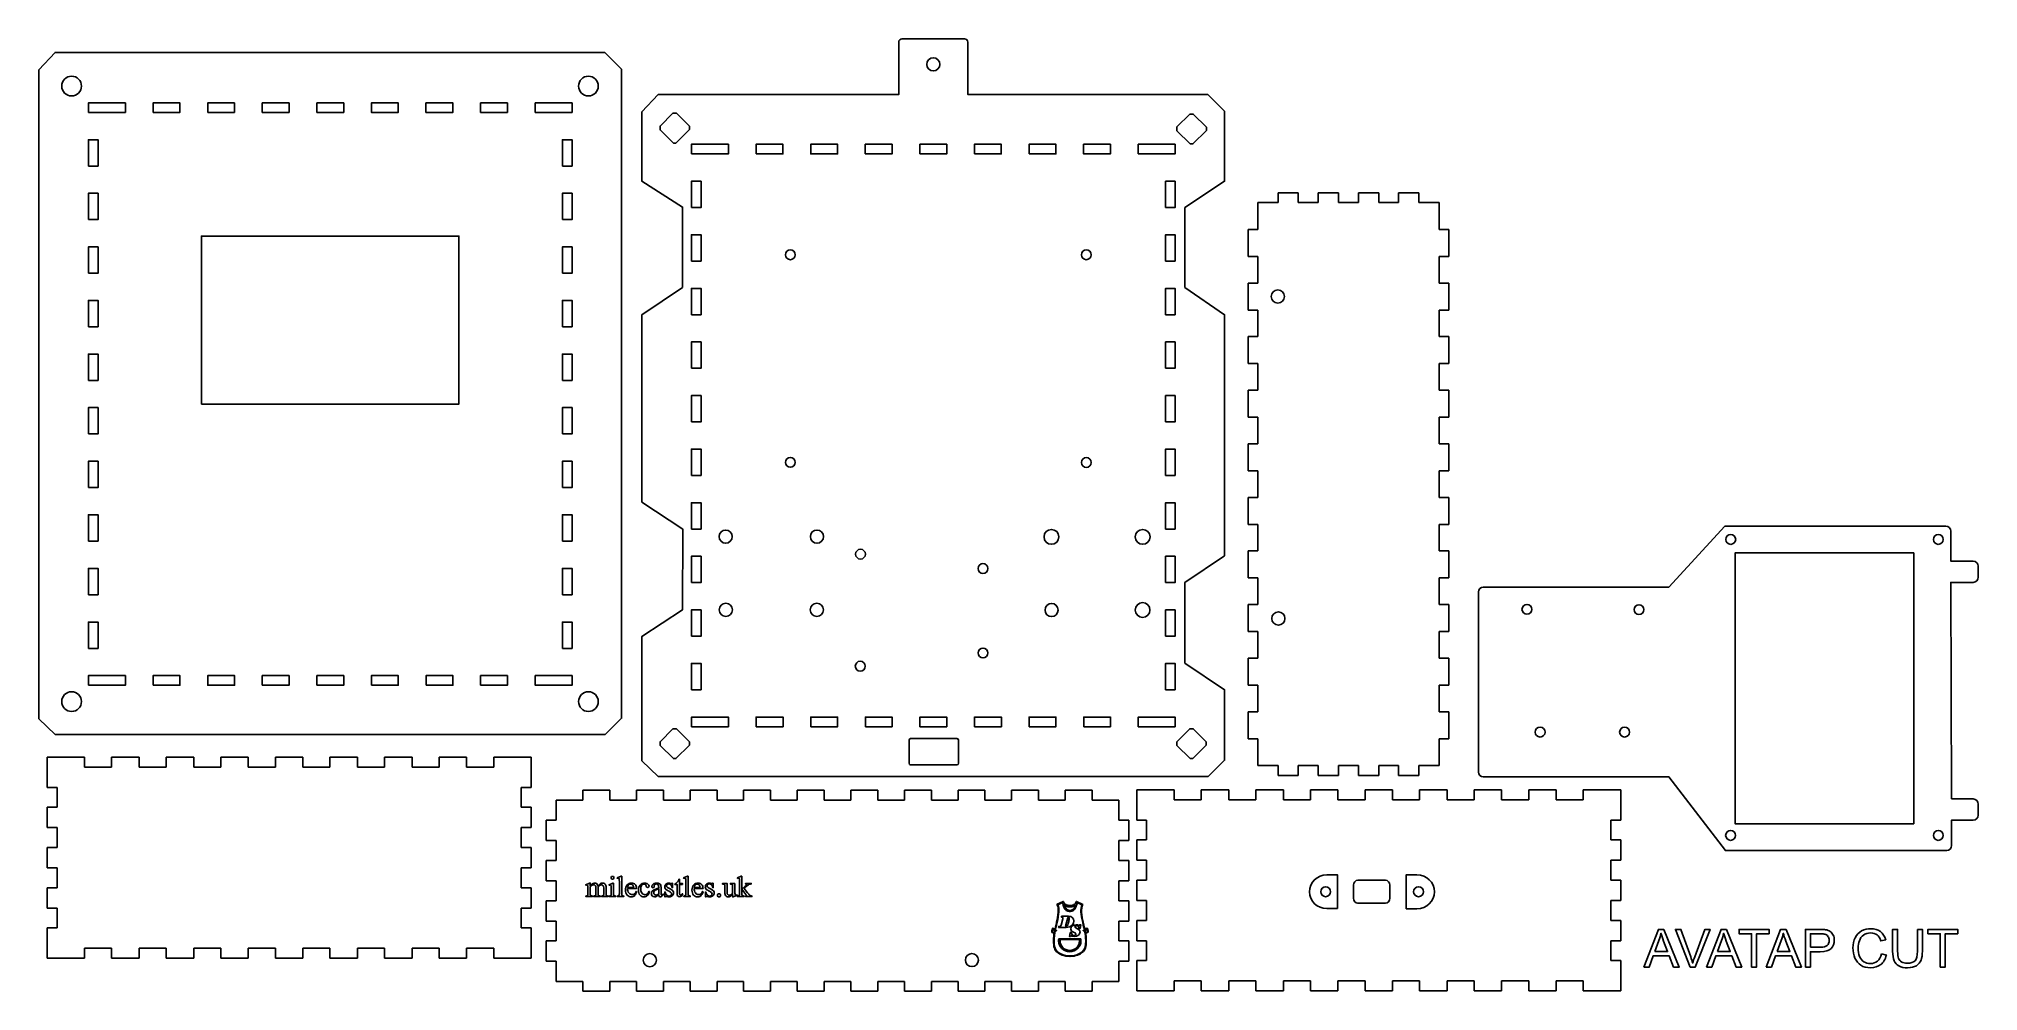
# Model space of a CAD drawing. Extents: x 8 to 597, y -292 to -3.
import ezdxf

# ---------------------------------------------------------------- set-up
doc = ezdxf.new("R2010")
doc.units = 0
doc.header["$MEASUREMENT"] = 0
doc.layers.add('LAYER_1', color=7, linetype='CONTINUOUS')

# ---------------------------------------------------------------- blocks, each defined once
blk = doc.blocks.new('BLOCK_2')
at = {"layer": 'LAYER_1', "color": 7}
for points in [[(173.29, -234.09), (165.15, -234.09)], [(165.15, -234.09), (165.15, -240.2)], [(173.29, -231.09), (173.29, -234.09)], [(181.49, -231.09), (173.29, -231.09)], [(181.49, -234.09), (181.49, -231.09)], [(189.58, -234.09), (181.49, -234.09)], [(189.58, -231.09), (189.58, -234.09)], [(197.78, -231.09), (189.58, -231.09)], [(197.78, -234.09), (197.78, -231.09)], [(205.86, -234.09), (197.78, -234.09)], [(205.86, -231.09), (205.86, -234.09)], [(214.07, -231.09), (205.86, -231.09)], [(214.07, -234.09), (214.07, -231.09)], [(222.15, -234.09), (214.07, -234.09)], [(222.15, -231.09), (222.15, -234.09)], [(230.35, -231.09), (222.15, -231.09)], [(230.35, -234.09), (230.35, -231.09)], [(238.43, -234.09), (230.35, -234.09)], [(238.43, -231.09), (238.43, -234.09)], [(246.64, -231.09), (238.43, -231.09)], [(246.64, -234.09), (246.64, -231.09)], [(254.72, -234.09), (246.64, -234.09)], [(254.72, -231.09), (254.72, -234.09)], [(262.92, -231.09), (254.72, -231.09)], [(262.92, -234.09), (262.92, -231.09)], [(271, -234.09), (262.92, -234.09)], [(271, -231.09), (271, -234.09)], [(279.21, -231.09), (271, -231.09)], [(279.21, -234.09), (279.21, -231.09)], [(287.29, -234.09), (279.21, -234.09)], [(287.29, -231.09), (287.29, -234.09)], [(295.49, -231.09), (287.29, -231.09)], [(295.49, -234.09), (295.49, -231.09)], [(303.58, -234.09), (295.49, -234.09)], [(303.58, -231.09), (303.58, -234.09)], [(311.78, -231.09), (303.58, -231.09)], [(311.78, -234.09), (311.78, -231.09)], [(319.86, -234.09), (311.78, -234.09)], [(319.86, -231.09), (319.86, -234.09)], [(328.07, -231.09), (319.86, -231.09)], [(328.07, -234.09), (328.07, -231.09)], [(336.21, -234.09), (328.07, -234.09)], [(336.21, -240.2), (336.21, -234.09)], [(162.15, -240.2), (162.15, -246.37)], [(165.15, -240.2), (162.15, -240.2)], [(339.21, -240.2), (336.21, -240.2)], [(339.21, -246.37), (339.21, -240.2)], [(162.15, -246.37), (165.15, -246.37)], [(165.15, -246.37), (165.15, -252.42)], [(336.21, -252.42), (336.21, -246.37)], [(336.21, -246.37), (339.21, -246.37)], [(162.15, -252.42), (162.15, -258.59)], [(165.15, -252.42), (162.15, -252.42)], [(339.21, -252.42), (336.21, -252.42)], [(339.21, -258.59), (339.21, -252.42)], [(162.15, -258.59), (165.15, -258.59)], [(165.15, -258.59), (165.15, -264.64)], [(336.21, -264.64), (336.21, -258.59)], [(336.21, -258.59), (339.21, -258.59)], [(162.15, -264.64), (162.15, -270.82)], [(165.15, -264.64), (162.15, -264.64)], [(339.21, -264.64), (336.21, -264.64)], [(339.21, -270.82), (339.21, -264.64)], [(162.15, -270.82), (165.15, -270.82)], [(165.15, -270.82), (165.15, -276.87)], [(336.21, -276.87), (336.21, -270.82)], [(336.21, -270.82), (339.21, -270.82)], [(162.15, -276.87), (162.15, -283.04)], [(165.15, -276.87), (162.15, -276.87)], [(339.21, -276.87), (336.21, -276.87)], [(339.21, -283.04), (339.21, -276.87)], [(162.15, -283.04), (165.15, -283.04)], [(165.15, -283.04), (165.15, -289.15)], [(336.21, -289.15), (336.21, -283.04)], [(336.21, -283.04), (339.21, -283.04)], [(165.15, -289.15), (173.29, -289.15)], [(173.29, -289.15), (173.29, -292.15)], [(173.29, -292.15), (181.49, -292.15)], [(181.49, -292.15), (181.49, -289.15)], [(181.49, -289.15), (189.58, -289.15)], [(189.58, -289.15), (189.58, -292.15)], [(189.58, -292.15), (197.78, -292.15)], [(197.78, -292.15), (197.78, -289.15)], [(197.78, -289.15), (205.86, -289.15)], [(205.86, -289.15), (205.86, -292.15)], [(205.86, -292.15), (214.07, -292.15)], [(214.07, -292.15), (214.07, -289.15)], [(214.07, -289.15), (222.15, -289.15)], [(222.15, -289.15), (222.15, -292.15)], [(222.15, -292.15), (230.35, -292.15)], [(230.35, -292.15), (230.35, -289.15)], [(230.35, -289.15), (238.43, -289.15)], [(238.43, -289.15), (238.43, -292.15)], [(238.43, -292.15), (246.64, -292.15)], [(246.64, -292.15), (246.64, -289.15)], [(246.64, -289.15), (254.72, -289.15)], [(254.72, -289.15), (254.72, -292.15)], [(254.72, -292.15), (262.92, -292.15)], [(262.92, -292.15), (262.92, -289.15)], [(262.92, -289.15), (271, -289.15)], [(271, -289.15), (271, -292.15)], [(271, -292.15), (279.21, -292.15)], [(279.21, -292.15), (279.21, -289.15)], [(279.21, -289.15), (287.29, -289.15)], [(287.29, -289.15), (287.29, -292.15)], [(287.29, -292.15), (295.49, -292.15)], [(295.49, -292.15), (295.49, -289.15)], [(295.49, -289.15), (303.58, -289.15)], [(303.58, -289.15), (303.58, -292.15)], [(303.58, -292.15), (311.78, -292.15)], [(311.78, -292.15), (311.78, -289.15)], [(311.78, -289.15), (319.86, -289.15)], [(319.86, -289.15), (319.86, -292.15)], [(319.86, -292.15), (328.07, -292.15)], [(328.07, -292.15), (328.07, -289.15)], [(328.07, -289.15), (336.21, -289.15)]]:
    blk.add_lwpolyline(points, dxfattribs=at)

msp = doc.modelspace()

# ---------------------------------------------------------------- linework, layer by layer
at = {"layer": 'LAYER_1', "color": 7}
for points in [[(180.05, -214.12), (12.87, -214.12), (7.94, -209.36), (7.94, -12.15), (12.87, -6.86), (179.91, -6.86), (185.03, -11.98), (185.03, -209.18), (180.05, -214.12)], [(205.66, -30.33), (201.58, -34.42), (200.78, -34.42), (196.74, -30.39), (196.74, -29.26), (200.66, -25.33), (201.7, -25.34), (205.67, -29.31), (205.66, -30.33)], [(362.77, -30.59), (358.68, -34.68), (357.88, -34.68), (353.84, -30.65), (353.84, -29.52), (357.77, -25.59), (358.8, -25.6), (362.77, -29.57), (362.77, -30.59)], [(384.54, -52.51), (378.43, -52.51)], [(378.43, -52.51), (378.43, -60.65)], [(390.71, -49.51), (384.54, -49.51)], [(384.54, -49.51), (384.54, -52.51)], [(390.71, -52.51), (390.71, -49.51)], [(396.76, -52.51), (390.71, -52.51)], [(402.93, -49.51), (396.76, -49.51)], [(396.76, -49.51), (396.76, -52.51)], [(402.93, -52.51), (402.93, -49.51)], [(408.98, -52.51), (402.93, -52.51)], [(415.15, -49.51), (408.98, -49.51)], [(408.98, -49.51), (408.98, -52.51)], [(415.15, -52.51), (415.15, -49.51)], [(421.2, -52.51), (415.15, -52.51)], [(427.38, -49.51), (421.2, -49.51)], [(421.2, -49.51), (421.2, -52.51)], [(427.38, -52.51), (427.38, -49.51)], [(433.49, -52.51), (427.38, -52.51)], [(433.49, -60.65), (433.49, -52.51)], [(378.43, -60.65), (375.43, -60.65)], [(375.43, -60.65), (375.43, -68.86)], [(436.49, -60.65), (433.49, -60.65)], [(436.49, -68.86), (436.49, -60.65)], [(375.43, -68.86), (378.43, -68.86)], [(378.43, -68.86), (378.43, -76.94)], [(433.49, -68.86), (436.49, -68.86)], [(433.49, -76.94), (433.49, -68.86)], [(378.43, -76.94), (375.43, -76.94)], [(375.43, -76.94), (375.43, -85.14)], [(436.49, -76.94), (433.49, -76.94)], [(436.49, -85.14), (436.49, -76.94)], [(375.43, -85.14), (378.43, -85.14)], [(378.43, -85.14), (378.43, -93.22)], [(433.49, -85.14), (436.49, -85.14)], [(433.49, -93.22), (433.49, -85.14)], [(378.43, -93.22), (375.43, -93.22)], [(375.43, -93.22), (375.43, -101.43)], [(436.49, -93.22), (433.49, -93.22)], [(436.49, -101.43), (436.49, -93.22)], [(375.43, -101.43), (378.43, -101.43)], [(378.43, -101.43), (378.43, -109.51)], [(433.49, -101.43), (436.49, -101.43)], [(433.49, -109.51), (433.49, -101.43)], [(378.43, -109.51), (375.43, -109.51)], [(375.43, -109.51), (375.43, -117.71)], [(436.49, -109.51), (433.49, -109.51)], [(436.49, -117.71), (436.49, -109.51)], [(375.43, -117.71), (378.43, -117.71)], [(378.43, -117.71), (378.43, -125.79)], [(433.49, -117.71), (436.49, -117.71)], [(433.49, -125.79), (433.49, -117.71)], [(378.43, -125.79), (375.43, -125.79)], [(375.43, -125.79), (375.43, -134)], [(436.49, -125.79), (433.49, -125.79)], [(436.49, -134), (436.49, -125.79)], [(375.43, -134), (378.43, -134)], [(378.43, -134), (378.43, -142.08)], [(433.49, -134), (436.49, -134)], [(433.49, -142.08), (433.49, -134)], [(378.43, -142.08), (375.43, -142.08)], [(375.43, -142.08), (375.43, -150.28)], [(436.49, -142.08), (433.49, -142.08)], [(436.49, -150.28), (436.49, -142.08)], [(375.43, -150.28), (378.43, -150.28)], [(378.43, -150.28), (378.43, -158.37)], [(433.49, -150.28), (436.49, -150.28)], [(433.49, -158.37), (433.49, -150.28)], [(378.43, -158.37), (375.43, -158.37)], [(375.43, -158.37), (375.43, -166.57)], [(436.49, -158.37), (433.49, -158.37)], [(436.49, -166.57), (436.49, -158.37)], [(375.43, -166.57), (378.43, -166.57)], [(378.43, -166.57), (378.43, -174.65)], [(433.49, -166.57), (436.49, -166.57)], [(433.49, -174.65), (433.49, -166.57)], [(378.43, -174.65), (375.43, -174.65)], [(375.43, -174.65), (375.43, -182.86)], [(436.49, -174.65), (433.49, -174.65)], [(436.49, -182.86), (436.49, -174.65)], [(375.43, -182.86), (378.43, -182.86)], [(378.43, -182.86), (378.43, -190.94)], [(433.49, -182.86), (436.49, -182.86)], [(433.49, -190.94), (433.49, -182.86)], [(378.43, -190.94), (375.43, -190.94)], [(375.43, -190.94), (375.43, -199.14)], [(436.49, -190.94), (433.49, -190.94)], [(436.49, -199.14), (436.49, -190.94)], [(375.43, -199.14), (378.43, -199.14)], [(378.43, -199.14), (378.43, -207.22)], [(433.49, -199.14), (436.49, -199.14)], [(433.49, -207.22), (433.49, -199.14)], [(378.43, -207.22), (375.43, -207.22)], [(375.43, -207.22), (375.43, -215.43)], [(436.49, -207.22), (433.49, -207.22)], [(436.49, -215.43), (436.49, -207.22)], [(205.66, -217.39), (201.58, -221.48), (200.78, -221.48), (196.74, -217.45), (196.74, -216.32), (200.66, -212.39), (201.7, -212.4), (205.67, -216.37), (205.66, -217.39)], [(362.74, -217.39), (358.65, -221.48), (357.85, -221.48), (353.82, -217.45), (353.81, -216.32), (357.74, -212.39), (358.77, -212.4), (362.74, -216.37), (362.74, -217.39)], [(375.43, -215.43), (378.43, -215.43)], [(378.43, -215.43), (378.43, -223.57)], [(433.49, -215.43), (436.49, -215.43)], [(433.49, -223.57), (433.49, -215.43)], [(10.49, -221.03), (13.49, -221.03)], [(10.49, -221.03), (10.49, -224.03)], [(21.84, -221.03), (13.49, -221.03)], [(21.84, -224.03), (21.84, -221.03)], [(38.43, -221.03), (30.08, -221.03)], [(30.08, -221.03), (30.08, -224.03)], [(38.43, -224.03), (38.43, -221.03)], [(55.02, -221.03), (46.66, -221.03)], [(46.66, -221.03), (46.66, -224.03)], [(55.02, -224.03), (55.02, -221.03)], [(71.61, -221.03), (63.25, -221.03)], [(63.25, -221.03), (63.25, -224.03)], [(71.61, -224.03), (71.61, -221.03)], [(88.19, -221.03), (79.84, -221.03)], [(79.84, -221.03), (79.84, -224.03)], [(88.19, -224.03), (88.19, -221.03)], [(104.78, -221.03), (96.43, -221.03)], [(96.43, -221.03), (96.43, -224.03)], [(104.78, -224.03), (104.78, -221.03)], [(121.37, -221.03), (113.02, -221.03)], [(113.02, -221.03), (113.02, -224.03)], [(121.37, -224.03), (121.37, -221.03)], [(137.96, -221.03), (129.61, -221.03)], [(129.61, -221.03), (129.61, -224.03)], [(137.96, -224.03), (137.96, -221.03)], [(154.55, -221.03), (146.19, -221.03)], [(146.19, -221.03), (146.19, -224.03)], [(157.55, -221.03), (154.55, -221.03)], [(157.55, -221.03), (157.55, -224.03)], [(378.43, -223.57), (384.54, -223.57)], [(384.54, -223.57), (384.54, -226.57)], [(390.71, -223.57), (396.76, -223.57)], [(390.71, -226.57), (390.71, -223.57)], [(396.76, -223.57), (396.76, -226.57)], [(402.93, -223.57), (408.98, -223.57)], [(402.93, -226.57), (402.93, -223.57)], [(408.98, -223.57), (408.98, -226.57)], [(415.15, -223.57), (421.2, -223.57)], [(415.15, -226.57), (415.15, -223.57)], [(421.2, -223.57), (421.2, -226.57)], [(427.38, -223.57), (433.49, -223.57)], [(427.38, -226.57), (427.38, -223.57)], [(10.49, -224.03), (10.49, -230.2)], [(30.08, -224.03), (21.84, -224.03)], [(46.66, -224.03), (38.43, -224.03)], [(63.25, -224.03), (55.02, -224.03)], [(79.84, -224.03), (71.61, -224.03)], [(96.43, -224.03), (88.19, -224.03)], [(113.02, -224.03), (104.78, -224.03)], [(129.61, -224.03), (121.37, -224.03)], [(146.19, -224.03), (137.96, -224.03)], [(157.55, -224.03), (157.55, -230.2)], [(384.54, -226.57), (390.71, -226.57)], [(396.76, -226.57), (402.93, -226.57)], [(408.98, -226.57), (415.15, -226.57)], [(421.2, -226.57), (427.38, -226.57)], [(10.49, -230.2), (13.49, -230.2)], [(13.49, -230.2), (13.49, -236.26)], [(154.55, -230.2), (157.55, -230.2)], [(154.55, -236.25), (154.55, -230.2)], [(341.62, -230.95), (344.62, -230.95)], [(341.62, -230.95), (341.62, -233.95)], [(341.62, -233.95), (341.62, -240.12)], [(352.98, -230.95), (344.62, -230.95)], [(352.98, -233.95), (352.98, -230.95)], [(361.21, -233.95), (352.98, -233.95)], [(369.57, -230.95), (361.21, -230.95)], [(361.21, -230.95), (361.21, -233.95)], [(369.57, -233.95), (369.57, -230.95)], [(377.8, -233.95), (369.57, -233.95)], [(386.16, -230.95), (377.8, -230.95)], [(377.8, -230.95), (377.8, -233.95)], [(386.16, -233.95), (386.16, -230.95)], [(394.39, -233.95), (386.16, -233.95)], [(402.74, -230.95), (394.39, -230.95)], [(394.39, -230.95), (394.39, -233.95)], [(402.74, -233.95), (402.74, -230.95)], [(410.98, -233.95), (402.74, -233.95)], [(419.33, -230.95), (410.98, -230.95)], [(410.98, -230.95), (410.98, -233.95)], [(419.33, -233.95), (419.33, -230.95)], [(427.57, -233.95), (419.33, -233.95)], [(435.92, -230.95), (427.57, -230.95)], [(427.57, -230.95), (427.57, -233.95)], [(435.92, -233.95), (435.92, -230.95)], [(444.15, -233.95), (435.92, -233.95)], [(452.51, -230.95), (444.15, -230.95)], [(444.15, -230.95), (444.15, -233.95)], [(452.51, -233.95), (452.51, -230.95)], [(460.74, -233.95), (452.51, -233.95)], [(469.1, -230.95), (460.74, -230.95)], [(460.74, -230.95), (460.74, -233.95)], [(469.1, -233.95), (469.1, -230.95)], [(477.33, -233.95), (469.1, -233.95)], [(485.69, -230.95), (477.33, -230.95)], [(477.33, -230.95), (477.33, -233.95)], [(488.69, -230.95), (485.69, -230.95)], [(488.69, -230.95), (488.69, -233.95)], [(488.69, -233.95), (488.69, -240.12)], [(13.49, -236.26), (10.49, -236.26)], [(10.49, -236.26), (10.49, -242.43)], [(157.55, -236.25), (154.55, -236.25)], [(157.55, -242.43), (157.55, -236.25)], [(341.62, -240.12), (344.62, -240.12)], [(344.62, -240.12), (344.62, -246.17)], [(485.69, -240.12), (488.69, -240.12)], [(485.69, -246.17), (485.69, -240.12)], [(10.49, -242.43), (13.49, -242.43)], [(13.49, -242.43), (13.49, -248.48)], [(154.55, -242.43), (157.55, -242.43)], [(154.55, -248.48), (154.55, -242.43)], [(344.62, -246.17), (341.62, -246.17)], [(341.62, -246.17), (341.62, -252.34)], [(488.69, -246.17), (485.69, -246.17)], [(488.69, -252.34), (488.69, -246.17)], [(13.49, -248.48), (10.49, -248.48)], [(10.49, -248.48), (10.49, -254.65)], [(157.55, -248.48), (154.55, -248.48)], [(157.55, -254.65), (157.55, -248.48)], [(341.62, -252.34), (344.62, -252.34)], [(344.62, -252.34), (344.62, -258.39)], [(485.69, -252.34), (488.69, -252.34)], [(485.69, -258.39), (485.69, -252.34)], [(10.49, -254.65), (13.49, -254.65)], [(13.49, -254.65), (13.49, -260.7)], [(154.55, -254.65), (157.55, -254.65)], [(154.55, -260.7), (154.55, -254.65)], [(344.62, -258.39), (341.62, -258.39)], [(341.62, -258.39), (341.62, -264.57)], [(488.69, -258.39), (485.69, -258.39)], [(488.69, -264.57), (488.69, -258.39)], [(13.49, -260.7), (10.49, -260.7)], [(10.49, -260.7), (10.49, -266.87)], [(157.55, -260.7), (154.55, -260.7)], [(157.55, -266.87), (157.55, -260.7)], [(341.62, -264.57), (344.62, -264.57)], [(344.62, -264.57), (344.62, -270.62)], [(485.69, -264.57), (488.69, -264.57)], [(485.69, -270.62), (485.69, -264.57)], [(10.49, -266.87), (13.49, -266.87)], [(13.49, -266.87), (13.49, -272.92)], [(154.55, -266.87), (157.55, -266.87)], [(154.55, -272.92), (154.55, -266.87)], [(344.62, -270.62), (341.62, -270.62)], [(341.62, -270.62), (341.62, -276.79)], [(488.69, -270.62), (485.69, -270.62)], [(488.69, -276.79), (488.69, -270.62)], [(13.49, -272.92), (10.49, -272.92)], [(10.49, -272.92), (10.49, -279.09)], [(157.55, -272.92), (154.55, -272.92)], [(157.55, -272.92), (157.55, -279.09)], [(341.62, -276.79), (344.62, -276.79)], [(344.62, -276.79), (344.62, -282.84)], [(485.69, -276.79), (488.69, -276.79)], [(485.69, -282.84), (485.69, -276.79)], [(495.73, -284.84), (500.14, -273.35), (501.78, -273.35), (506.48, -284.84), (504.75, -284.84), (503.41, -281.36), (498.6, -281.36), (497.34, -284.84), (495.73, -284.84)], [(514.75, -284.84), (519.17, -273.35), (520.8, -273.35), (525.5, -284.84), (523.77, -284.84), (522.43, -281.36), (517.63, -281.36), (516.37, -284.84), (514.75, -284.84)], [(528.45, -284.84), (528.45, -274.71), (524.67, -274.71), (524.67, -273.35), (533.77, -273.35), (533.77, -274.71), (529.97, -274.71), (529.97, -284.84), (528.45, -284.84)], [(532.88, -284.84), (537.29, -273.35), (538.93, -273.35), (543.63, -284.84), (541.9, -284.84), (540.56, -281.36), (535.75, -281.36), (534.49, -284.84), (532.88, -284.84)], [(585.82, -284.84), (585.82, -274.71), (582.03, -274.71), (582.03, -273.35), (591.14, -273.35), (591.14, -274.71), (587.34, -274.71), (587.34, -284.84), (585.82, -284.84)], [(10.49, -279.09), (10.49, -282.09)], [(13.49, -282.09), (10.49, -282.09)], [(21.84, -282.09), (13.49, -282.09)], [(21.84, -279.09), (30.08, -279.09)], [(21.84, -282.09), (21.84, -279.09)], [(30.08, -279.09), (30.08, -282.09)], [(30.08, -282.09), (38.43, -282.09)], [(38.43, -279.09), (46.66, -279.09)], [(38.43, -282.09), (38.43, -279.09)], [(46.66, -279.09), (46.66, -282.09)], [(46.66, -282.09), (55.02, -282.09)], [(55.02, -279.09), (63.25, -279.09)], [(55.02, -282.09), (55.02, -279.09)], [(63.25, -279.09), (63.25, -282.09)], [(63.25, -282.09), (71.61, -282.09)], [(71.61, -279.09), (79.84, -279.09)], [(71.61, -282.09), (71.61, -279.09)], [(79.84, -279.09), (79.84, -282.09)], [(79.84, -282.09), (88.19, -282.09)], [(88.19, -279.09), (96.43, -279.09)], [(88.19, -282.09), (88.19, -279.09)], [(96.43, -279.09), (96.43, -282.09)], [(96.43, -282.09), (104.78, -282.09)], [(104.78, -279.09), (113.02, -279.09)], [(104.78, -282.09), (104.78, -279.09)], [(113.02, -279.09), (113.02, -282.09)], [(113.02, -282.09), (121.37, -282.09)], [(121.37, -279.09), (129.61, -279.09)], [(121.37, -282.09), (121.37, -279.09)], [(129.61, -279.09), (129.61, -282.09)], [(129.61, -282.09), (137.96, -282.09)], [(137.96, -279.09), (146.19, -279.09)], [(137.96, -282.09), (137.96, -279.09)], [(146.19, -279.09), (146.19, -282.09)], [(146.19, -282.09), (154.55, -282.09)], [(157.55, -282.09), (154.55, -282.09)], [(157.55, -279.09), (157.55, -282.09)], [(344.62, -282.84), (341.62, -282.84)], [(341.62, -282.84), (341.62, -289.01)], [(488.69, -282.84), (485.69, -282.84)], [(488.69, -282.84), (488.69, -289.01)], [(341.62, -289.01), (341.62, -292.01)], [(344.62, -292.01), (341.62, -292.01)], [(352.98, -292.01), (344.62, -292.01)], [(352.98, -289.01), (361.21, -289.01)], [(352.98, -292.01), (352.98, -289.01)], [(361.21, -289.01), (361.21, -292.01)], [(361.21, -292.01), (369.57, -292.01)], [(369.57, -289.01), (377.8, -289.01)], [(369.57, -292.01), (369.57, -289.01)], [(377.8, -289.01), (377.8, -292.01)], [(377.8, -292.01), (386.16, -292.01)], [(386.16, -289.01), (394.39, -289.01)], [(386.16, -292.01), (386.16, -289.01)], [(394.39, -289.01), (394.39, -292.01)], [(394.39, -292.01), (402.74, -292.01)], [(402.74, -289.01), (410.98, -289.01)], [(402.74, -292.01), (402.74, -289.01)], [(410.98, -289.01), (410.98, -292.01)], [(410.98, -292.01), (419.33, -292.01)], [(419.33, -289.01), (427.57, -289.01)], [(419.33, -292.01), (419.33, -289.01)], [(427.57, -289.01), (427.57, -292.01)], [(427.57, -292.01), (435.92, -292.01)], [(435.92, -289.01), (444.15, -289.01)], [(435.92, -292.01), (435.92, -289.01)], [(444.15, -289.01), (444.15, -292.01)], [(444.15, -292.01), (452.51, -292.01)], [(452.51, -289.01), (460.74, -289.01)], [(452.51, -292.01), (452.51, -289.01)], [(460.74, -289.01), (460.74, -292.01)], [(460.74, -292.01), (469.1, -292.01)], [(469.1, -289.01), (477.33, -289.01)], [(469.1, -292.01), (469.1, -289.01)], [(477.33, -289.01), (477.33, -292.01)], [(477.33, -292.01), (485.69, -292.01)], [(488.69, -292.01), (485.69, -292.01)], [(488.69, -289.01), (488.69, -292.01)]]:
    msp.add_lwpolyline(points, dxfattribs=at)
at = {"layer": 'LAYER_1', "color": 1}
for points in [[(23.02, -25.1), (23.02, -25.1), (23.02, -22.18), (23.02, -22.18), (34.24, -22.18), (34.24, -22.18), (34.24, -25.1), (34.24, -25.1), (23.02, -25.1)], [(42.67, -25.1), (42.67, -25.1), (42.67, -22.18), (42.67, -22.18), (50.82, -22.18), (50.83, -22.18), (50.83, -25.1), (50.82, -25.1), (42.67, -25.1)], [(59.26, -25.1), (59.26, -25.1), (59.26, -22.18), (59.26, -22.18), (67.41, -22.18), (67.41, -22.18), (67.41, -25.1), (67.41, -25.1), (59.26, -25.1)], [(75.85, -25.1), (75.85, -25.1), (75.85, -22.18), (75.85, -22.18), (84, -22.18), (84, -22.18), (84, -25.1), (84, -25.1), (75.85, -25.1)], [(92.44, -25.1), (92.44, -25.1), (92.44, -22.18), (92.44, -22.18), (100.59, -22.18), (100.59, -22.18), (100.59, -25.1), (100.59, -25.1), (92.44, -25.1)], [(109.03, -25.1), (109.02, -25.1), (109.02, -22.18), (109.03, -22.18), (117.18, -22.18), (117.18, -22.18), (117.18, -25.1), (117.18, -25.1), (109.03, -25.1)], [(125.61, -25.1), (125.61, -25.1), (125.61, -22.18), (125.61, -22.18), (133.76, -22.18), (133.77, -22.18), (133.77, -25.1), (133.76, -25.1), (125.61, -25.1)], [(142.2, -25.1), (142.2, -25.1), (142.2, -22.18), (142.2, -22.18), (150.35, -22.18), (150.36, -22.18), (150.36, -25.1), (150.35, -25.1), (142.2, -25.1)], [(158.79, -25.1), (158.79, -25.1), (158.79, -22.18), (158.79, -22.18), (170, -22.18), (170, -22.18), (170, -25.1), (170, -25.1), (158.79, -25.1)], [(23.02, -41.38), (23.02, -41.38), (23.02, -33.38), (23.02, -33.38), (25.94, -33.38), (25.94, -33.38), (25.94, -41.38), (25.94, -41.38), (23.02, -41.38)], [(167.08, -41.38), (167.08, -41.38), (167.08, -33.38), (167.08, -33.38), (170, -33.38), (170, -33.38), (170, -41.38), (170, -41.38), (167.08, -41.38)], [(206.29, -37.7), (206.29, -37.7), (206.29, -34.78), (206.29, -34.78), (217.5, -34.78), (217.5, -34.78), (217.5, -37.7), (217.5, -37.7), (206.29, -37.7)], [(225.94, -37.7), (225.94, -37.7), (225.94, -34.78), (225.94, -34.78), (234.09, -34.78), (234.09, -34.78), (234.09, -37.7), (234.09, -37.7), (225.94, -37.7)], [(242.53, -37.7), (242.52, -37.7), (242.52, -34.78), (242.53, -34.78), (250.68, -34.78), (250.68, -34.78), (250.68, -37.7), (250.68, -37.7), (242.53, -37.7)], [(259.11, -37.7), (259.11, -37.7), (259.11, -34.78), (259.11, -34.78), (267.26, -34.78), (267.27, -34.78), (267.27, -37.7), (267.26, -37.7), (259.11, -37.7)], [(275.7, -37.7), (275.7, -37.7), (275.7, -34.78), (275.7, -34.78), (283.85, -34.78), (283.85, -34.78), (283.85, -37.7), (283.85, -37.7), (275.7, -37.7)], [(292.29, -37.7), (292.29, -37.7), (292.29, -34.78), (292.29, -34.78), (300.44, -34.78), (300.44, -34.78), (300.44, -37.7), (300.44, -37.7), (292.29, -37.7)], [(308.88, -37.7), (308.88, -37.7), (308.88, -34.78), (308.88, -34.78), (317.03, -34.78), (317.03, -34.78), (317.03, -37.7), (317.03, -37.7), (308.88, -37.7)], [(325.47, -37.7), (325.46, -37.7), (325.46, -34.78), (325.47, -34.78), (333.62, -34.78), (333.62, -34.78), (333.62, -37.7), (333.62, -37.7), (325.47, -37.7)], [(342.05, -37.7), (342.05, -37.7), (342.05, -34.78), (342.05, -34.78), (353.27, -34.78), (353.27, -34.78), (353.27, -37.7), (353.27, -37.7), (342.05, -37.7)], [(206.29, -53.99), (206.29, -53.99), (206.29, -45.99), (206.29, -45.99), (209.2, -45.99), (209.21, -45.99), (209.21, -53.99), (209.2, -53.99), (206.29, -53.99)], [(350.35, -53.99), (350.35, -53.99), (350.35, -45.99), (350.35, -45.99), (353.27, -45.99), (353.27, -45.99), (353.27, -53.99), (353.27, -53.99), (350.35, -53.99)], [(23.02, -57.67), (23.02, -57.67), (23.02, -49.67), (23.02, -49.67), (25.94, -49.67), (25.94, -49.67), (25.94, -57.67), (25.94, -57.67), (23.02, -57.67)], [(167.08, -57.67), (167.08, -57.67), (167.08, -49.67), (167.08, -49.67), (170, -49.67), (170, -49.67), (170, -57.67), (170, -57.67), (167.08, -57.67)], [(57.35, -113.7), (57.35, -62.67), (135.61, -62.67), (135.61, -113.7), (57.35, -113.7)], [(206.29, -70.28), (206.29, -70.27), (206.29, -62.27), (206.29, -62.27), (209.2, -62.27), (209.21, -62.27), (209.21, -70.27), (209.2, -70.28), (206.29, -70.28)], [(350.35, -70.28), (350.35, -70.27), (350.35, -62.27), (350.35, -62.27), (353.27, -62.27), (353.27, -62.27), (353.27, -70.27), (353.27, -70.28), (350.35, -70.28)], [(23.02, -73.96), (23.02, -73.95), (23.02, -65.95), (23.02, -65.95), (25.94, -65.95), (25.94, -65.95), (25.94, -73.95), (25.94, -73.96), (23.02, -73.96)], [(167.08, -73.96), (167.08, -73.95), (167.08, -65.95), (167.08, -65.95), (170, -65.95), (170, -65.95), (170, -73.95), (170, -73.96), (167.08, -73.96)], [(23.02, -90.24), (23.02, -90.24), (23.02, -82.24), (23.02, -82.24), (25.94, -82.24), (25.94, -82.24), (25.94, -90.24), (25.94, -90.24), (23.02, -90.24)], [(167.08, -90.24), (167.08, -90.24), (167.08, -82.24), (167.08, -82.24), (170, -82.24), (170, -82.24), (170, -90.24), (170, -90.24), (167.08, -90.24)], [(206.29, -86.56), (206.29, -86.56), (206.29, -78.56), (206.29, -78.56), (209.2, -78.56), (209.21, -78.56), (209.21, -86.56), (209.2, -86.56), (206.29, -86.56)], [(350.35, -86.56), (350.35, -86.56), (350.35, -78.56), (350.35, -78.56), (353.27, -78.56), (353.27, -78.56), (353.27, -86.56), (353.27, -86.56), (350.35, -86.56)], [(23.02, -106.53), (23.02, -106.52), (23.02, -98.53), (23.02, -98.52), (25.94, -98.52), (25.94, -98.53), (25.94, -106.52), (25.94, -106.53), (23.02, -106.53)], [(167.08, -106.53), (167.08, -106.52), (167.08, -98.53), (167.08, -98.52), (170, -98.52), (170, -98.53), (170, -106.52), (170, -106.53), (167.08, -106.53)], [(206.29, -102.85), (206.29, -102.84), (206.29, -94.85), (206.29, -94.84), (209.2, -94.84), (209.21, -94.85), (209.21, -102.84), (209.2, -102.85), (206.29, -102.85)], [(350.35, -102.85), (350.35, -102.84), (350.35, -94.85), (350.35, -94.84), (353.27, -94.84), (353.27, -94.85), (353.27, -102.84), (353.27, -102.85), (350.35, -102.85)], [(206.29, -119.13), (206.29, -119.13), (206.29, -111.13), (206.29, -111.13), (209.2, -111.13), (209.21, -111.13), (209.21, -119.13), (209.2, -119.13), (206.29, -119.13)], [(350.35, -119.13), (350.35, -119.13), (350.35, -111.13), (350.35, -111.13), (353.27, -111.13), (353.27, -111.13), (353.27, -119.13), (353.27, -119.13), (350.35, -119.13)], [(23.02, -122.81), (23.02, -122.81), (23.02, -114.81), (23.02, -114.81), (25.94, -114.81), (25.94, -114.81), (25.94, -122.81), (25.94, -122.81), (23.02, -122.81)], [(167.08, -122.81), (167.08, -122.81), (167.08, -114.81), (167.08, -114.81), (170, -114.81), (170, -114.81), (170, -122.81), (170, -122.81), (167.08, -122.81)], [(206.29, -135.42), (206.29, -135.42), (206.29, -127.42), (206.29, -127.41), (209.2, -127.41), (209.21, -127.42), (209.21, -135.42), (209.2, -135.42), (206.29, -135.42)], [(350.35, -135.42), (350.35, -135.42), (350.35, -127.42), (350.35, -127.41), (353.27, -127.41), (353.27, -127.42), (353.27, -135.42), (353.27, -135.42), (350.35, -135.42)], [(23.02, -139.1), (23.02, -139.1), (23.02, -131.1), (23.02, -131.09), (25.94, -131.09), (25.94, -131.1), (25.94, -139.1), (25.94, -139.1), (23.02, -139.1)], [(167.08, -139.1), (167.08, -139.1), (167.08, -131.1), (167.08, -131.09), (170, -131.09), (170, -131.1), (170, -139.1), (170, -139.1), (167.08, -139.1)], [(206.29, -151.7), (206.29, -151.7), (206.29, -143.7), (206.29, -143.7), (209.2, -143.7), (209.21, -143.7), (209.21, -151.7), (209.2, -151.7), (206.29, -151.7)], [(350.35, -151.7), (350.35, -151.7), (350.35, -143.7), (350.35, -143.7), (353.27, -143.7), (353.27, -143.7), (353.27, -151.7), (353.27, -151.7), (350.35, -151.7)], [(23.02, -155.38), (23.02, -155.38), (23.02, -147.38), (23.02, -147.38), (25.94, -147.38), (25.94, -147.38), (25.94, -155.38), (25.94, -155.38), (23.02, -155.38)], [(167.08, -155.38), (167.08, -155.38), (167.08, -147.38), (167.08, -147.38), (170, -147.38), (170, -147.38), (170, -155.38), (170, -155.38), (167.08, -155.38)], [(23.02, -171.67), (23.02, -171.67), (23.02, -163.67), (23.02, -163.67), (25.94, -163.67), (25.94, -163.67), (25.94, -171.67), (25.94, -171.67), (23.02, -171.67)], [(167.08, -171.67), (167.08, -171.67), (167.08, -163.67), (167.08, -163.67), (170, -163.67), (170, -163.67), (170, -171.67), (170, -171.67), (167.08, -171.67)], [(206.29, -167.99), (206.29, -167.99), (206.29, -159.99), (206.29, -159.99), (209.2, -159.99), (209.21, -159.99), (209.21, -167.99), (209.2, -167.99), (206.29, -167.99)], [(350.35, -167.99), (350.35, -167.99), (350.35, -159.99), (350.35, -159.99), (353.27, -159.99), (353.27, -159.99), (353.27, -167.99), (353.27, -167.99), (350.35, -167.99)], [(206.29, -184.28), (206.29, -184.27), (206.29, -176.27), (206.29, -176.27), (209.2, -176.27), (209.21, -176.27), (209.21, -184.27), (209.2, -184.28), (206.29, -184.28)], [(350.35, -184.28), (350.35, -184.27), (350.35, -176.27), (350.35, -176.27), (353.27, -176.27), (353.27, -176.27), (353.27, -184.27), (353.27, -184.28), (350.35, -184.28)], [(23.02, -187.96), (23.02, -187.95), (23.02, -179.95), (23.02, -179.95), (25.94, -179.95), (25.94, -179.95), (25.94, -187.95), (25.94, -187.96), (23.02, -187.96)], [(167.08, -187.96), (167.08, -187.95), (167.08, -179.95), (167.08, -179.95), (170, -179.95), (170, -179.95), (170, -187.95), (170, -187.96), (167.08, -187.96)], [(206.29, -200.56), (206.29, -200.56), (206.29, -192.56), (206.29, -192.56), (209.2, -192.56), (209.21, -192.56), (209.21, -200.56), (209.2, -200.56), (206.29, -200.56)], [(350.35, -200.56), (350.35, -200.56), (350.35, -192.56), (350.35, -192.56), (353.27, -192.56), (353.27, -192.56), (353.27, -200.56), (353.27, -200.56), (350.35, -200.56)], [(23.04, -199.16), (23.04, -199.16), (23.04, -196.24), (23.04, -196.24), (34.25, -196.24), (34.25, -196.24), (34.25, -199.16), (34.25, -199.16), (23.04, -199.16)], [(42.69, -199.16), (42.69, -199.16), (42.69, -196.24), (42.69, -196.24), (50.84, -196.24), (50.84, -196.24), (50.84, -199.16), (50.84, -199.16), (42.69, -199.16)], [(59.28, -199.16), (59.27, -199.16), (59.27, -196.24), (59.28, -196.24), (67.43, -196.24), (67.43, -196.24), (67.43, -199.16), (67.43, -199.16), (59.28, -199.16)], [(75.86, -199.16), (75.86, -199.16), (75.86, -196.24), (75.86, -196.24), (84.02, -196.24), (84.02, -196.24), (84.02, -199.16), (84.02, -199.16), (75.86, -199.16)], [(92.45, -199.16), (92.45, -199.16), (92.45, -196.24), (92.45, -196.24), (100.6, -196.24), (100.61, -196.24), (100.61, -199.16), (100.6, -199.16), (92.45, -199.16)], [(109.04, -199.16), (109.04, -199.16), (109.04, -196.24), (109.04, -196.24), (117.19, -196.24), (117.19, -196.24), (117.19, -199.16), (117.19, -199.16), (109.04, -199.16)], [(125.63, -199.16), (125.63, -199.16), (125.63, -196.24), (125.63, -196.24), (133.78, -196.24), (133.78, -196.24), (133.78, -199.16), (133.78, -199.16), (125.63, -199.16)], [(142.22, -199.16), (142.22, -199.16), (142.22, -196.24), (142.22, -196.24), (150.37, -196.24), (150.37, -196.24), (150.37, -199.16), (150.37, -199.16), (142.22, -199.16)], [(158.81, -199.16), (158.8, -199.16), (158.8, -196.24), (158.81, -196.24), (170.02, -196.24), (170.02, -196.24), (170.02, -199.16), (170.02, -199.16), (158.81, -199.16)], [(206.3, -211.77), (206.3, -211.76), (206.3, -208.85), (206.3, -208.84), (217.51, -208.84), (217.52, -208.85), (217.52, -211.76), (217.51, -211.77), (206.3, -211.77)], [(225.95, -211.77), (225.95, -211.76), (225.95, -208.85), (225.95, -208.84), (234.1, -208.84), (234.11, -208.85), (234.11, -211.76), (234.1, -211.77), (225.95, -211.77)], [(242.54, -211.77), (242.54, -211.76), (242.54, -208.85), (242.54, -208.84), (250.69, -208.84), (250.69, -208.85), (250.69, -211.76), (250.69, -211.77), (242.54, -211.77)], [(259.13, -211.77), (259.13, -211.76), (259.13, -208.85), (259.13, -208.84), (267.28, -208.84), (267.28, -208.85), (267.28, -211.76), (267.28, -211.77), (259.13, -211.77)], [(275.72, -211.77), (275.71, -211.76), (275.71, -208.85), (275.72, -208.84), (283.87, -208.84), (283.87, -208.85), (283.87, -211.76), (283.87, -211.77), (275.72, -211.77)], [(292.31, -211.77), (292.3, -211.76), (292.3, -208.85), (292.31, -208.84), (300.46, -208.84), (300.46, -208.85), (300.46, -211.76), (300.46, -211.77), (292.31, -211.77)], [(308.89, -211.77), (308.89, -211.76), (308.89, -208.85), (308.89, -208.84), (317.04, -208.84), (317.05, -208.85), (317.05, -211.76), (317.04, -211.77), (308.89, -211.77)], [(325.48, -211.77), (325.48, -211.76), (325.48, -208.85), (325.48, -208.84), (333.63, -208.84), (333.64, -208.85), (333.64, -211.76), (333.63, -211.77), (325.48, -211.77)], [(342.07, -211.77), (342.07, -211.76), (342.07, -208.85), (342.07, -208.84), (353.28, -208.84), (353.28, -208.85), (353.28, -211.76), (353.28, -211.77), (342.07, -211.77)]]:
    msp.add_lwpolyline(points, dxfattribs=at)
at = {"layer": 'LAYER_1', "color": 32}
msp.add_lwpolyline([(577.77, -158.94), (577.77, -241.24), (523.47, -241.24), (523.47, -158.94), (577.77, -158.94)], dxfattribs=at)
at = {"layer": 'LAYER_1', "color": 7}
for points, knots in [([(368.33, -159.87), (368.33, -159.87), (368.33, -86.56), (368.33, -86.56), (368.33, -86.56), (356.27, -78.27), (356.27, -78.27), (356.27, -78.27), (356.27, -53.99), (356.27, -53.99), (356.27, -53.99), (368.33, -45.99), (368.33, -45.99), (368.33, -45.99), (368.33, -24.76), (368.33, -24.76), (368.33, -24.76), (363.22, -19.65), (363.22, -19.65), (363.22, -19.65), (290.28, -19.65), (290.28, -19.65), (290.28, -19.65), (290.28, -3.72), (290.28, -3.72), (290.28, -3.16), (289.83, -2.72), (289.28, -2.72), (289.28, -2.72), (270.28, -2.72), (270.28, -2.72), (269.72, -2.72), (269.28, -3.16), (269.28, -3.72), (269.28, -3.72), (269.28, -19.65), (269.28, -19.65), (269.28, -19.65), (196.18, -19.65), (196.18, -19.65), (196.18, -19.65), (191.24, -24.94), (191.24, -24.94), (191.24, -24.94), (191.24, -45.99), (191.24, -45.99), (191.24, -45.99), (203.61, -53.87), (203.61, -53.87), (203.61, -53.87), (203.61, -78.27), (203.61, -78.27), (203.61, -78.27), (191.24, -86.56), (191.24, -86.56), (191.24, -86.56), (191.24, -143.53), (191.24, -143.53), (191.24, -143.53), (203.63, -151.7), (203.63, -151.7), (203.63, -151.7), (203.52, -176.27), (203.52, -176.27), (203.52, -176.27), (191.24, -184.31), (191.24, -184.31), (191.24, -184.31), (191.24, -222.14), (191.24, -222.14), (191.24, -222.14), (196.18, -226.9), (196.18, -226.9), (196.18, -226.9), (363.36, -226.9), (363.36, -226.9), (363.36, -226.9), (368.33, -221.96), (368.33, -221.96), (368.33, -221.96), (368.33, -200.56), (368.33, -200.56), (368.33, -200.56), (356.26, -192.44), (356.26, -192.44), (356.26, -192.44), (356.26, -167.9), (356.26, -167.9), (356.26, -167.9), (368.33, -159.87), (368.33, -159.87)], [0, 0, 0, 0, 1, 1, 1, 2, 2, 2, 3, 3, 3, 4, 4, 4, 5, 5, 5, 6, 6, 6, 7, 7, 7, 8, 8, 8, 9, 9, 9, 10, 10, 10, 11, 11, 11, 12, 12, 12, 13, 13, 13, 14, 14, 14, 15, 15, 15, 16, 16, 16, 17, 17, 17, 18, 18, 18, 19, 19, 19, 20, 20, 20, 21, 21, 21, 22, 22, 22, 23, 23, 23, 24, 24, 24, 25, 25, 25, 26, 26, 26, 27, 27, 27, 28, 28, 28, 29, 29, 29, 30, 30, 30, 30]), ([(281.78, -10.48), (281.78, -11.58), (280.88, -12.48), (279.78, -12.48), (278.67, -12.48), (277.78, -11.58), (277.78, -10.48), (277.78, -9.37), (278.67, -8.48), (279.78, -8.48), (280.88, -8.48), (281.78, -9.37), (281.78, -10.48)], [0, 0, 0, 0, 1, 1, 1, 2, 2, 2, 3, 3, 3, 4, 4, 4, 4]), ([(20.9, -17.09), (20.9, -18.75), (19.56, -20.09), (17.9, -20.09), (16.24, -20.09), (14.9, -18.75), (14.9, -17.09), (14.9, -15.43), (16.24, -14.09), (17.9, -14.09), (19.56, -14.09), (20.9, -15.43), (20.9, -17.09)], [0, 0, 0, 0, 1, 1, 1, 2, 2, 2, 3, 3, 3, 4, 4, 4, 4]), ([(177.98, -17.09), (177.98, -18.75), (176.63, -20.09), (174.98, -20.09), (173.32, -20.09), (171.98, -18.75), (171.98, -17.09), (171.98, -15.43), (173.32, -14.09), (174.98, -14.09), (176.63, -14.09), (177.98, -15.43), (177.98, -17.09)], [0, 0, 0, 0, 1, 1, 1, 2, 2, 2, 3, 3, 3, 4, 4, 4, 4]), ([(386.49, -81.02), (386.49, -82.12), (385.59, -83.02), (384.49, -83.02), (383.39, -83.02), (382.49, -82.12), (382.49, -81.02), (382.49, -79.91), (383.39, -79.02), (384.49, -79.02), (385.59, -79.02), (386.49, -79.91), (386.49, -81.02)], [0, 0, 0, 0, 1, 1, 1, 2, 2, 2, 3, 3, 3, 4, 4, 4, 4]), ([(386.65, -178.88), (386.65, -179.99), (385.75, -180.88), (384.65, -180.88), (383.54, -180.88), (382.65, -179.99), (382.65, -178.88), (382.65, -177.78), (383.54, -176.88), (384.65, -176.88), (385.75, -176.88), (386.65, -177.78), (386.65, -178.88)], [0, 0, 0, 0, 1, 1, 1, 2, 2, 2, 3, 3, 3, 4, 4, 4, 4]), ([(20.9, -204.15), (20.9, -205.81), (19.56, -207.15), (17.9, -207.15), (16.24, -207.15), (14.9, -205.81), (14.9, -204.15), (14.9, -202.5), (16.24, -201.15), (17.9, -201.15), (19.56, -201.15), (20.9, -202.5), (20.9, -204.15)], [0, 0, 0, 0, 1, 1, 1, 2, 2, 2, 3, 3, 3, 4, 4, 4, 4]), ([(177.98, -204.15), (177.98, -205.81), (176.63, -207.15), (174.98, -207.15), (173.32, -207.15), (171.98, -205.81), (171.98, -204.15), (171.98, -202.5), (173.32, -201.15), (174.98, -201.15), (176.63, -201.15), (177.98, -202.5), (177.98, -204.15)], [0, 0, 0, 0, 1, 1, 1, 2, 2, 2, 3, 3, 3, 4, 4, 4, 4]), ([(287.42, -222.88), (287.42, -223.16), (287.22, -223.38), (286.98, -223.38), (286.98, -223.38), (272.86, -223.38), (272.86, -223.38), (272.62, -223.38), (272.42, -223.16), (272.42, -222.88), (272.42, -222.88), (272.42, -215.88), (272.42, -215.88), (272.42, -215.61), (272.62, -215.38), (272.86, -215.38), (272.86, -215.38), (286.98, -215.38), (286.98, -215.38), (287.22, -215.38), (287.42, -215.61), (287.42, -215.88), (287.42, -215.88), (287.42, -222.88), (287.42, -222.88)], [0, 0, 0, 0, 1, 1, 1, 2, 2, 2, 3, 3, 3, 4, 4, 4, 5, 5, 5, 6, 6, 6, 7, 7, 7, 8, 8, 8, 8]), ([(175.53, -260.14), (175.82, -259.85), (175.99, -259.68), (176.04, -259.64), (176.17, -259.53), (176.31, -259.44), (176.46, -259.38), (176.61, -259.32), (176.76, -259.29), (176.91, -259.29), (177.15, -259.29), (177.37, -259.36), (177.55, -259.51), (177.73, -259.65), (177.85, -259.86), (177.91, -260.14), (178.2, -259.79), (178.46, -259.56), (178.66, -259.45), (178.87, -259.35), (179.08, -259.29), (179.29, -259.29), (179.5, -259.29), (179.69, -259.35), (179.86, -259.45), (180.02, -259.56), (180.15, -259.74), (180.24, -259.98), (180.31, -260.15), (180.34, -260.42), (180.34, -260.77), (180.34, -260.77), (180.34, -262.48), (180.34, -262.48), (180.34, -262.73), (180.36, -262.9), (180.4, -262.99), (180.42, -263.06), (180.48, -263.11), (180.56, -263.15), (180.63, -263.2), (180.76, -263.22), (180.94, -263.22), (180.94, -263.22), (180.94, -263.38), (180.94, -263.38), (180.94, -263.38), (178.98, -263.38), (178.98, -263.38), (178.98, -263.38), (178.98, -263.22), (178.98, -263.22), (178.98, -263.22), (179.06, -263.22), (179.06, -263.22), (179.23, -263.22), (179.36, -263.19), (179.46, -263.12), (179.53, -263.08), (179.57, -263), (179.6, -262.9), (179.61, -262.85), (179.62, -262.71), (179.62, -262.48), (179.62, -262.48), (179.62, -260.77), (179.62, -260.77), (179.62, -260.45), (179.58, -260.22), (179.5, -260.09), (179.39, -259.9), (179.21, -259.81), (178.96, -259.81), (178.81, -259.81), (178.65, -259.85), (178.5, -259.93), (178.34, -260), (178.16, -260.15), (177.94, -260.35), (177.94, -260.35), (177.93, -260.4), (177.93, -260.4), (177.93, -260.4), (177.94, -260.59), (177.94, -260.59), (177.94, -260.59), (177.94, -262.48), (177.94, -262.48), (177.94, -262.75), (177.95, -262.92), (177.98, -262.99), (178.01, -263.05), (178.07, -263.11), (178.15, -263.15), (178.24, -263.2), (178.38, -263.22), (178.58, -263.22), (178.58, -263.22), (178.58, -263.38), (178.58, -263.38), (178.58, -263.38), (176.58, -263.38), (176.58, -263.38), (176.58, -263.38), (176.58, -263.22), (176.58, -263.22), (176.8, -263.22), (176.95, -263.2), (177.03, -263.14), (177.11, -263.09), (177.17, -263.01), (177.2, -262.91), (177.22, -262.86), (177.22, -262.72), (177.22, -262.48), (177.22, -262.48), (177.22, -260.77), (177.22, -260.77), (177.22, -260.45), (177.17, -260.22), (177.08, -260.08), (176.95, -259.89), (176.77, -259.8), (176.55, -259.8), (176.39, -259.8), (176.24, -259.84), (176.08, -259.92), (175.84, -260.05), (175.66, -260.19), (175.53, -260.35), (175.53, -260.35), (175.53, -262.48), (175.53, -262.48), (175.53, -262.74), (175.55, -262.91), (175.58, -262.99), (175.62, -263.07), (175.67, -263.12), (175.74, -263.16), (175.81, -263.2), (175.96, -263.22), (176.17, -263.22), (176.17, -263.22), (176.17, -263.38), (176.17, -263.38), (176.17, -263.38), (174.21, -263.38), (174.21, -263.38), (174.21, -263.38), (174.21, -263.22), (174.21, -263.22), (174.39, -263.22), (174.52, -263.2), (174.59, -263.16), (174.66, -263.12), (174.72, -263.06), (174.76, -262.98), (174.79, -262.89), (174.81, -262.73), (174.81, -262.48), (174.81, -262.48), (174.81, -260.96), (174.81, -260.96), (174.81, -260.53), (174.8, -260.25), (174.77, -260.12), (174.75, -260.02), (174.72, -259.96), (174.68, -259.92), (174.63, -259.89), (174.58, -259.87), (174.5, -259.87), (174.42, -259.87), (174.32, -259.89), (174.21, -259.93), (174.21, -259.93), (174.15, -259.78), (174.15, -259.78), (174.15, -259.78), (175.34, -259.29), (175.34, -259.29), (175.34, -259.29), (175.53, -259.29), (175.53, -259.29), (175.53, -259.29), (175.53, -260.14), (175.53, -260.14)], [0, 0, 0, 0, 1, 1, 1, 2, 2, 2, 3, 3, 3, 4, 4, 4, 5, 5, 5, 6, 6, 6, 7, 7, 7, 8, 8, 8, 9, 9, 9, 10, 10, 10, 11, 11, 11, 12, 12, 12, 13, 13, 13, 14, 14, 14, 15, 15, 15, 16, 16, 16, 17, 17, 17, 18, 18, 18, 19, 19, 19, 20, 20, 20, 21, 21, 21, 22, 22, 22, 23, 23, 23, 24, 24, 24, 25, 25, 25, 26, 26, 26, 27, 27, 27, 28, 28, 28, 29, 29, 29, 30, 30, 30, 31, 31, 31, 32, 32, 32, 33, 33, 33, 34, 34, 34, 35, 35, 35, 36, 36, 36, 37, 37, 37, 38, 38, 38, 39, 39, 39, 40, 40, 40, 41, 41, 41, 42, 42, 42, 43, 43, 43, 44, 44, 44, 45, 45, 45, 46, 46, 46, 47, 47, 47, 48, 48, 48, 49, 49, 49, 50, 50, 50, 51, 51, 51, 52, 52, 52, 53, 53, 53, 54, 54, 54, 55, 55, 55, 56, 56, 56, 57, 57, 57, 58, 58, 58, 59, 59, 59, 60, 60, 60, 61, 61, 61, 62, 62, 62, 62]), ([(182.62, -259.29), (182.62, -259.29), (182.62, -262.48), (182.62, -262.48), (182.62, -262.73), (182.64, -262.9), (182.68, -262.98), (182.71, -263.06), (182.77, -263.12), (182.84, -263.16), (182.91, -263.2), (183.04, -263.22), (183.23, -263.22), (183.23, -263.22), (183.23, -263.38), (183.23, -263.38), (183.23, -263.38), (181.3, -263.38), (181.3, -263.38), (181.3, -263.38), (181.3, -263.22), (181.3, -263.22), (181.49, -263.22), (181.62, -263.2), (181.69, -263.17), (181.75, -263.13), (181.81, -263.07), (181.84, -262.98), (181.88, -262.89), (181.9, -262.73), (181.9, -262.48), (181.9, -262.48), (181.9, -260.95), (181.9, -260.95), (181.9, -260.52), (181.89, -260.24), (181.86, -260.11), (181.84, -260.02), (181.81, -259.96), (181.77, -259.92), (181.73, -259.89), (181.67, -259.87), (181.59, -259.87), (181.51, -259.87), (181.41, -259.89), (181.3, -259.93), (181.3, -259.93), (181.24, -259.78), (181.24, -259.78), (181.24, -259.78), (182.43, -259.29), (182.43, -259.29), (182.43, -259.29), (182.62, -259.29), (182.62, -259.29)], [0, 0, 0, 0, 1, 1, 1, 2, 2, 2, 3, 3, 3, 4, 4, 4, 5, 5, 5, 6, 6, 6, 7, 7, 7, 8, 8, 8, 9, 9, 9, 10, 10, 10, 11, 11, 11, 12, 12, 12, 13, 13, 13, 14, 14, 14, 15, 15, 15, 16, 16, 16, 17, 17, 17, 18, 18, 18, 18]), ([(182.26, -257.21), (182.38, -257.21), (182.49, -257.26), (182.57, -257.34), (182.66, -257.43), (182.7, -257.53), (182.7, -257.65), (182.7, -257.77), (182.66, -257.88), (182.57, -257.96), (182.49, -258.05), (182.38, -258.09), (182.26, -258.09), (182.14, -258.09), (182.04, -258.05), (181.95, -257.96), (181.86, -257.88), (181.82, -257.77), (181.82, -257.65), (181.82, -257.53), (181.86, -257.43), (181.95, -257.34), (182.03, -257.26), (182.14, -257.21), (182.26, -257.21)], [0, 0, 0, 0, 1, 1, 1, 2, 2, 2, 3, 3, 3, 4, 4, 4, 5, 5, 5, 6, 6, 6, 7, 7, 7, 8, 8, 8, 8]), ([(185.08, -257.21), (185.08, -257.21), (185.08, -262.48), (185.08, -262.48), (185.08, -262.73), (185.1, -262.89), (185.14, -262.98), (185.18, -263.06), (185.23, -263.12), (185.31, -263.16), (185.38, -263.2), (185.52, -263.22), (185.73, -263.22), (185.73, -263.22), (185.73, -263.38), (185.73, -263.38), (185.73, -263.38), (183.78, -263.38), (183.78, -263.38), (183.78, -263.38), (183.78, -263.22), (183.78, -263.22), (183.96, -263.22), (184.09, -263.2), (184.15, -263.17), (184.22, -263.13), (184.27, -263.07), (184.31, -262.98), (184.35, -262.89), (184.37, -262.73), (184.37, -262.48), (184.37, -262.48), (184.37, -258.87), (184.37, -258.87), (184.37, -258.43), (184.36, -258.15), (184.34, -258.05), (184.32, -257.95), (184.28, -257.88), (184.24, -257.84), (184.19, -257.8), (184.14, -257.78), (184.07, -257.78), (183.99, -257.78), (183.9, -257.81), (183.78, -257.85), (183.78, -257.85), (183.71, -257.7), (183.71, -257.7), (183.71, -257.7), (184.89, -257.21), (184.89, -257.21), (184.89, -257.21), (185.08, -257.21), (185.08, -257.21)], [0, 0, 0, 0, 1, 1, 1, 2, 2, 2, 3, 3, 3, 4, 4, 4, 5, 5, 5, 6, 6, 6, 7, 7, 7, 8, 8, 8, 9, 9, 9, 10, 10, 10, 11, 11, 11, 12, 12, 12, 13, 13, 13, 14, 14, 14, 15, 15, 15, 16, 16, 16, 17, 17, 17, 18, 18, 18, 18]), ([(186.85, -260.9), (186.85, -261.49), (186.99, -261.96), (187.28, -262.29), (187.57, -262.63), (187.91, -262.79), (188.3, -262.79), (188.56, -262.79), (188.79, -262.72), (188.98, -262.58), (189.17, -262.44), (189.33, -262.19), (189.46, -261.84), (189.46, -261.84), (189.6, -261.93), (189.6, -261.93), (189.54, -262.33), (189.36, -262.69), (189.07, -263.01), (188.78, -263.34), (188.41, -263.5), (187.97, -263.5), (187.49, -263.5), (187.09, -263.31), (186.75, -262.94), (186.41, -262.57), (186.24, -262.07), (186.24, -261.45), (186.24, -260.77), (186.41, -260.24), (186.76, -259.86), (187.11, -259.48), (187.55, -259.29), (188.07, -259.29), (188.52, -259.29), (188.88, -259.43), (189.17, -259.73), (189.45, -260.02), (189.6, -260.41), (189.6, -260.9), (189.6, -260.9), (186.85, -260.9), (186.85, -260.9)], [0, 0, 0, 0, 1, 1, 1, 2, 2, 2, 3, 3, 3, 4, 4, 4, 5, 5, 5, 6, 6, 6, 7, 7, 7, 8, 8, 8, 9, 9, 9, 10, 10, 10, 11, 11, 11, 12, 12, 12, 13, 13, 13, 14, 14, 14, 14]), ([(193.5, -261.87), (193.39, -262.39), (193.18, -262.8), (192.87, -263.08), (192.56, -263.36), (192.21, -263.5), (191.83, -263.5), (191.38, -263.5), (190.99, -263.31), (190.65, -262.93), (190.32, -262.55), (190.15, -262.04), (190.15, -261.4), (190.15, -260.77), (190.34, -260.27), (190.71, -259.88), (191.08, -259.49), (191.53, -259.29), (192.05, -259.29), (192.44, -259.29), (192.76, -259.39), (193.01, -259.6), (193.26, -259.81), (193.39, -260.02), (193.39, -260.24), (193.39, -260.35), (193.35, -260.44), (193.28, -260.51), (193.21, -260.58), (193.11, -260.61), (192.98, -260.61), (192.81, -260.61), (192.68, -260.56), (192.6, -260.45), (192.55, -260.39), (192.51, -260.27), (192.5, -260.1), (192.48, -259.93), (192.42, -259.8), (192.32, -259.71), (192.22, -259.62), (192.08, -259.58), (191.9, -259.58), (191.61, -259.58), (191.38, -259.69), (191.21, -259.9), (190.97, -260.19), (190.85, -260.56), (190.85, -261.02), (190.85, -261.5), (190.97, -261.92), (191.2, -262.28), (191.44, -262.64), (191.75, -262.82), (192.15, -262.82), (192.43, -262.82), (192.68, -262.73), (192.91, -262.53), (193.07, -262.4), (193.22, -262.16), (193.37, -261.81), (193.37, -261.81), (193.5, -261.87), (193.5, -261.87)], [0, 0, 0, 0, 1, 1, 1, 2, 2, 2, 3, 3, 3, 4, 4, 4, 5, 5, 5, 6, 6, 6, 7, 7, 7, 8, 8, 8, 9, 9, 9, 10, 10, 10, 11, 11, 11, 12, 12, 12, 13, 13, 13, 14, 14, 14, 15, 15, 15, 16, 16, 16, 17, 17, 17, 18, 18, 18, 19, 19, 19, 20, 20, 20, 21, 21, 21, 21]), ([(196.32, -262.81), (195.91, -263.12), (195.65, -263.3), (195.55, -263.35), (195.39, -263.42), (195.23, -263.46), (195.05, -263.46), (194.78, -263.46), (194.55, -263.37), (194.37, -263.18), (194.19, -262.99), (194.1, -262.74), (194.1, -262.44), (194.1, -262.24), (194.15, -262.08), (194.23, -261.94), (194.35, -261.74), (194.56, -261.55), (194.85, -261.38), (195.15, -261.21), (195.63, -261), (196.32, -260.75), (196.32, -260.75), (196.32, -260.59), (196.32, -260.59), (196.32, -260.2), (196.25, -259.92), (196.13, -259.78), (196, -259.63), (195.82, -259.56), (195.58, -259.56), (195.4, -259.56), (195.25, -259.6), (195.15, -259.7), (195.04, -259.8), (194.98, -259.91), (194.98, -260.04), (194.98, -260.04), (194.99, -260.29), (194.99, -260.29), (194.99, -260.43), (194.95, -260.53), (194.89, -260.6), (194.82, -260.67), (194.73, -260.71), (194.62, -260.71), (194.51, -260.71), (194.43, -260.67), (194.36, -260.6), (194.29, -260.52), (194.26, -260.42), (194.26, -260.29), (194.26, -260.04), (194.38, -259.81), (194.64, -259.6), (194.89, -259.4), (195.25, -259.29), (195.71, -259.29), (196.06, -259.29), (196.35, -259.35), (196.58, -259.47), (196.75, -259.56), (196.87, -259.7), (196.95, -259.89), (197, -260.01), (197.03, -260.27), (197.03, -260.65), (197.03, -260.65), (197.03, -262), (197.03, -262), (197.03, -262.38), (197.04, -262.61), (197.05, -262.7), (197.07, -262.78), (197.09, -262.84), (197.12, -262.87), (197.16, -262.9), (197.2, -262.91), (197.24, -262.91), (197.28, -262.91), (197.33, -262.9), (197.36, -262.88), (197.42, -262.84), (197.54, -262.74), (197.71, -262.56), (197.71, -262.56), (197.71, -262.81), (197.71, -262.81), (197.39, -263.24), (197.08, -263.46), (196.78, -263.46), (196.64, -263.46), (196.53, -263.41), (196.45, -263.31), (196.36, -263.21), (196.32, -263.04), (196.32, -262.81)], [0, 0, 0, 0, 1, 1, 1, 2, 2, 2, 3, 3, 3, 4, 4, 4, 5, 5, 5, 6, 6, 6, 7, 7, 7, 8, 8, 8, 9, 9, 9, 10, 10, 10, 11, 11, 11, 12, 12, 12, 13, 13, 13, 14, 14, 14, 15, 15, 15, 16, 16, 16, 17, 17, 17, 18, 18, 18, 19, 19, 19, 20, 20, 20, 21, 21, 21, 22, 22, 22, 23, 23, 23, 24, 24, 24, 25, 25, 25, 26, 26, 26, 27, 27, 27, 28, 28, 28, 29, 29, 29, 30, 30, 30, 31, 31, 31, 32, 32, 32, 32]), ([(200.57, -259.29), (200.57, -259.29), (200.57, -260.64), (200.57, -260.64), (200.57, -260.64), (200.43, -260.64), (200.43, -260.64), (200.32, -260.22), (200.18, -259.93), (200.01, -259.78), (199.83, -259.62), (199.62, -259.55), (199.35, -259.55), (199.15, -259.55), (198.98, -259.6), (198.86, -259.71), (198.74, -259.81), (198.67, -259.93), (198.67, -260.06), (198.67, -260.22), (198.72, -260.36), (198.81, -260.48), (198.9, -260.6), (199.08, -260.72), (199.36, -260.86), (199.36, -260.86), (199.99, -261.16), (199.99, -261.16), (200.58, -261.45), (200.87, -261.83), (200.87, -262.29), (200.87, -262.66), (200.73, -262.95), (200.46, -263.17), (200.19, -263.39), (199.88, -263.5), (199.54, -263.5), (199.3, -263.5), (199.02, -263.46), (198.71, -263.37), (198.62, -263.34), (198.54, -263.33), (198.48, -263.33), (198.41, -263.33), (198.36, -263.36), (198.32, -263.44), (198.32, -263.44), (198.18, -263.44), (198.18, -263.44), (198.18, -263.44), (198.18, -262.02), (198.18, -262.02), (198.18, -262.02), (198.32, -262.02), (198.32, -262.02), (198.4, -262.43), (198.56, -262.73), (198.79, -262.94), (199.01, -263.14), (199.27, -263.24), (199.55, -263.24), (199.75, -263.24), (199.92, -263.19), (200.04, -263.07), (200.17, -262.95), (200.23, -262.81), (200.23, -262.65), (200.23, -262.45), (200.16, -262.28), (200.02, -262.14), (199.88, -262.01), (199.6, -261.84), (199.18, -261.63), (198.76, -261.42), (198.49, -261.23), (198.36, -261.06), (198.23, -260.9), (198.16, -260.69), (198.16, -260.44), (198.16, -260.11), (198.27, -259.84), (198.5, -259.62), (198.72, -259.4), (199.01, -259.29), (199.37, -259.29), (199.52, -259.29), (199.71, -259.32), (199.93, -259.39), (200.08, -259.43), (200.18, -259.46), (200.23, -259.46), (200.28, -259.46), (200.31, -259.45), (200.34, -259.43), (200.36, -259.41), (200.39, -259.36), (200.43, -259.29), (200.43, -259.29), (200.57, -259.29), (200.57, -259.29)], [0, 0, 0, 0, 1, 1, 1, 2, 2, 2, 3, 3, 3, 4, 4, 4, 5, 5, 5, 6, 6, 6, 7, 7, 7, 8, 8, 8, 9, 9, 9, 10, 10, 10, 11, 11, 11, 12, 12, 12, 13, 13, 13, 14, 14, 14, 15, 15, 15, 16, 16, 16, 17, 17, 17, 18, 18, 18, 19, 19, 19, 20, 20, 20, 21, 21, 21, 22, 22, 22, 23, 23, 23, 24, 24, 24, 25, 25, 25, 26, 26, 26, 27, 27, 27, 28, 28, 28, 29, 29, 29, 30, 30, 30, 31, 31, 31, 32, 32, 32, 33, 33, 33, 33]), ([(202.61, -258.1), (202.61, -258.1), (202.61, -259.41), (202.61, -259.41), (202.61, -259.41), (203.54, -259.41), (203.54, -259.41), (203.54, -259.41), (203.54, -259.71), (203.54, -259.71), (203.54, -259.71), (202.61, -259.71), (202.61, -259.71), (202.61, -259.71), (202.61, -262.29), (202.61, -262.29), (202.61, -262.54), (202.65, -262.72), (202.72, -262.81), (202.8, -262.9), (202.89, -262.94), (203.01, -262.94), (203.1, -262.94), (203.2, -262.91), (203.29, -262.85), (203.37, -262.79), (203.44, -262.71), (203.49, -262.59), (203.49, -262.59), (203.66, -262.59), (203.66, -262.59), (203.56, -262.87), (203.42, -263.09), (203.23, -263.23), (203.05, -263.37), (202.86, -263.44), (202.66, -263.44), (202.53, -263.44), (202.4, -263.41), (202.27, -263.33), (202.14, -263.26), (202.05, -263.15), (201.99, -263.02), (201.93, -262.88), (201.9, -262.67), (201.9, -262.38), (201.9, -262.38), (201.9, -259.71), (201.9, -259.71), (201.9, -259.71), (201.27, -259.71), (201.27, -259.71), (201.27, -259.71), (201.27, -259.57), (201.27, -259.57), (201.43, -259.5), (201.59, -259.4), (201.76, -259.25), (201.92, -259.09), (202.07, -258.91), (202.2, -258.71), (202.27, -258.6), (202.36, -258.4), (202.48, -258.1), (202.48, -258.1), (202.61, -258.1), (202.61, -258.1)], [0, 0, 0, 0, 1, 1, 1, 2, 2, 2, 3, 3, 3, 4, 4, 4, 5, 5, 5, 6, 6, 6, 7, 7, 7, 8, 8, 8, 9, 9, 9, 10, 10, 10, 11, 11, 11, 12, 12, 12, 13, 13, 13, 14, 14, 14, 15, 15, 15, 16, 16, 16, 17, 17, 17, 18, 18, 18, 19, 19, 19, 20, 20, 20, 21, 21, 21, 22, 22, 22, 22]), ([(205.29, -257.21), (205.29, -257.21), (205.29, -262.48), (205.29, -262.48), (205.29, -262.73), (205.31, -262.89), (205.35, -262.98), (205.38, -263.06), (205.44, -263.12), (205.51, -263.16), (205.59, -263.2), (205.73, -263.22), (205.93, -263.22), (205.93, -263.22), (205.93, -263.38), (205.93, -263.38), (205.93, -263.38), (203.99, -263.38), (203.99, -263.38), (203.99, -263.38), (203.99, -263.22), (203.99, -263.22), (204.17, -263.22), (204.29, -263.2), (204.36, -263.17), (204.43, -263.13), (204.48, -263.07), (204.52, -262.98), (204.55, -262.89), (204.57, -262.73), (204.57, -262.48), (204.57, -262.48), (204.57, -258.87), (204.57, -258.87), (204.57, -258.43), (204.56, -258.15), (204.54, -258.05), (204.52, -257.95), (204.49, -257.88), (204.44, -257.84), (204.4, -257.8), (204.34, -257.78), (204.27, -257.78), (204.2, -257.78), (204.1, -257.81), (203.99, -257.85), (203.99, -257.85), (203.91, -257.7), (203.91, -257.7), (203.91, -257.7), (205.1, -257.21), (205.1, -257.21), (205.1, -257.21), (205.29, -257.21), (205.29, -257.21)], [0, 0, 0, 0, 1, 1, 1, 2, 2, 2, 3, 3, 3, 4, 4, 4, 5, 5, 5, 6, 6, 6, 7, 7, 7, 8, 8, 8, 9, 9, 9, 10, 10, 10, 11, 11, 11, 12, 12, 12, 13, 13, 13, 14, 14, 14, 15, 15, 15, 16, 16, 16, 17, 17, 17, 18, 18, 18, 18]), ([(207.06, -260.9), (207.06, -261.49), (207.2, -261.96), (207.49, -262.29), (207.78, -262.63), (208.12, -262.79), (208.51, -262.79), (208.77, -262.79), (208.99, -262.72), (209.19, -262.58), (209.38, -262.44), (209.54, -262.19), (209.67, -261.84), (209.67, -261.84), (209.8, -261.93), (209.8, -261.93), (209.74, -262.33), (209.57, -262.69), (209.28, -263.01), (208.98, -263.34), (208.62, -263.5), (208.18, -263.5), (207.7, -263.5), (207.29, -263.31), (206.95, -262.94), (206.61, -262.57), (206.44, -262.07), (206.44, -261.45), (206.44, -260.77), (206.62, -260.24), (206.97, -259.86), (207.32, -259.48), (207.75, -259.29), (208.28, -259.29), (208.72, -259.29), (209.09, -259.43), (209.37, -259.73), (209.66, -260.02), (209.8, -260.41), (209.8, -260.9), (209.8, -260.9), (207.06, -260.9), (207.06, -260.9)], [0, 0, 0, 0, 1, 1, 1, 2, 2, 2, 3, 3, 3, 4, 4, 4, 5, 5, 5, 6, 6, 6, 7, 7, 7, 8, 8, 8, 9, 9, 9, 10, 10, 10, 11, 11, 11, 12, 12, 12, 13, 13, 13, 14, 14, 14, 14]), ([(212.9, -259.29), (212.9, -259.29), (212.9, -260.64), (212.9, -260.64), (212.9, -260.64), (212.76, -260.64), (212.76, -260.64), (212.65, -260.22), (212.5, -259.93), (212.33, -259.78), (212.16, -259.62), (211.94, -259.55), (211.68, -259.55), (211.47, -259.55), (211.31, -259.6), (211.19, -259.71), (211.06, -259.81), (211, -259.93), (211, -260.06), (211, -260.22), (211.05, -260.36), (211.14, -260.48), (211.23, -260.6), (211.41, -260.72), (211.68, -260.86), (211.68, -260.86), (212.32, -261.16), (212.32, -261.16), (212.9, -261.45), (213.2, -261.83), (213.2, -262.29), (213.2, -262.66), (213.06, -262.95), (212.79, -263.17), (212.52, -263.39), (212.21, -263.5), (211.87, -263.5), (211.63, -263.5), (211.35, -263.46), (211.04, -263.37), (210.94, -263.34), (210.87, -263.33), (210.81, -263.33), (210.74, -263.33), (210.69, -263.36), (210.65, -263.44), (210.65, -263.44), (210.51, -263.44), (210.51, -263.44), (210.51, -263.44), (210.51, -262.02), (210.51, -262.02), (210.51, -262.02), (210.65, -262.02), (210.65, -262.02), (210.73, -262.43), (210.88, -262.73), (211.11, -262.94), (211.34, -263.14), (211.6, -263.24), (211.88, -263.24), (212.08, -263.24), (212.24, -263.19), (212.37, -263.07), (212.49, -262.95), (212.56, -262.81), (212.56, -262.65), (212.56, -262.45), (212.49, -262.28), (212.35, -262.14), (212.21, -262.01), (211.93, -261.84), (211.51, -261.63), (211.09, -261.42), (210.81, -261.23), (210.68, -261.06), (210.55, -260.9), (210.49, -260.69), (210.49, -260.44), (210.49, -260.11), (210.6, -259.84), (210.82, -259.62), (211.05, -259.4), (211.34, -259.29), (211.69, -259.29), (211.85, -259.29), (212.04, -259.32), (212.26, -259.39), (212.41, -259.43), (212.51, -259.46), (212.56, -259.46), (212.6, -259.46), (212.64, -259.45), (212.66, -259.43), (212.69, -259.41), (212.72, -259.36), (212.76, -259.29), (212.76, -259.29), (212.9, -259.29), (212.9, -259.29)], [0, 0, 0, 0, 1, 1, 1, 2, 2, 2, 3, 3, 3, 4, 4, 4, 5, 5, 5, 6, 6, 6, 7, 7, 7, 8, 8, 8, 9, 9, 9, 10, 10, 10, 11, 11, 11, 12, 12, 12, 13, 13, 13, 14, 14, 14, 15, 15, 15, 16, 16, 16, 17, 17, 17, 18, 18, 18, 19, 19, 19, 20, 20, 20, 21, 21, 21, 22, 22, 22, 23, 23, 23, 24, 24, 24, 25, 25, 25, 26, 26, 26, 27, 27, 27, 28, 28, 28, 29, 29, 29, 30, 30, 30, 31, 31, 31, 32, 32, 32, 33, 33, 33, 33]), ([(221.62, -257.21), (221.62, -257.21), (221.62, -261.17), (221.62, -261.17), (221.62, -261.17), (222.63, -260.24), (222.63, -260.24), (222.84, -260.05), (222.97, -259.92), (223, -259.87), (223.02, -259.84), (223.04, -259.8), (223.04, -259.77), (223.04, -259.71), (223.01, -259.66), (222.96, -259.62), (222.92, -259.58), (222.84, -259.55), (222.73, -259.55), (222.73, -259.55), (222.73, -259.41), (222.73, -259.41), (222.73, -259.41), (224.45, -259.41), (224.45, -259.41), (224.45, -259.41), (224.45, -259.55), (224.45, -259.55), (224.22, -259.55), (224.02, -259.59), (223.86, -259.66), (223.7, -259.72), (223.53, -259.84), (223.34, -260.01), (223.34, -260.01), (222.33, -260.95), (222.33, -260.95), (222.33, -260.95), (223.34, -262.24), (223.34, -262.24), (223.63, -262.59), (223.82, -262.82), (223.92, -262.91), (224.06, -263.05), (224.18, -263.14), (224.28, -263.18), (224.35, -263.21), (224.48, -263.22), (224.66, -263.22), (224.66, -263.22), (224.66, -263.38), (224.66, -263.38), (224.66, -263.38), (222.73, -263.38), (222.73, -263.38), (222.73, -263.38), (222.73, -263.22), (222.73, -263.22), (222.84, -263.22), (222.91, -263.2), (222.95, -263.17), (222.99, -263.14), (223.01, -263.1), (223.01, -263.04), (223.01, -262.98), (222.95, -262.87), (222.84, -262.72), (222.84, -262.72), (221.62, -261.17), (221.62, -261.17), (221.62, -261.17), (221.62, -262.49), (221.62, -262.49), (221.62, -262.74), (221.64, -262.91), (221.67, -262.99), (221.71, -263.07), (221.76, -263.13), (221.83, -263.17), (221.89, -263.2), (222.04, -263.22), (222.26, -263.22), (222.26, -263.22), (222.26, -263.38), (222.26, -263.38), (222.26, -263.38), (220.24, -263.38), (220.24, -263.38), (220.24, -263.38), (220.24, -263.22), (220.24, -263.22), (220.44, -263.22), (220.59, -263.2), (220.7, -263.15), (220.76, -263.12), (220.8, -263.07), (220.83, -263), (220.88, -262.91), (220.9, -262.74), (220.9, -262.51), (220.9, -262.51), (220.9, -258.89), (220.9, -258.89), (220.9, -258.43), (220.89, -258.15), (220.87, -258.05), (220.85, -257.95), (220.82, -257.88), (220.77, -257.84), (220.72, -257.8), (220.66, -257.78), (220.59, -257.78), (220.53, -257.78), (220.44, -257.8), (220.31, -257.85), (220.31, -257.85), (220.24, -257.7), (220.24, -257.7), (220.24, -257.7), (221.42, -257.21), (221.42, -257.21), (221.42, -257.21), (221.62, -257.21), (221.62, -257.21)], [0, 0, 0, 0, 1, 1, 1, 2, 2, 2, 3, 3, 3, 4, 4, 4, 5, 5, 5, 6, 6, 6, 7, 7, 7, 8, 8, 8, 9, 9, 9, 10, 10, 10, 11, 11, 11, 12, 12, 12, 13, 13, 13, 14, 14, 14, 15, 15, 15, 16, 16, 16, 17, 17, 17, 18, 18, 18, 19, 19, 19, 20, 20, 20, 21, 21, 21, 22, 22, 22, 23, 23, 23, 24, 24, 24, 25, 25, 25, 26, 26, 26, 27, 27, 27, 28, 28, 28, 29, 29, 29, 30, 30, 30, 31, 31, 31, 32, 32, 32, 33, 33, 33, 34, 34, 34, 35, 35, 35, 36, 36, 36, 37, 37, 37, 38, 38, 38, 39, 39, 39, 40, 40, 40, 41, 41, 41, 41]), ([(186.85, -260.65), (186.85, -260.65), (188.69, -260.65), (188.69, -260.65), (188.68, -260.4), (188.65, -260.22), (188.6, -260.11), (188.53, -259.95), (188.42, -259.83), (188.28, -259.73), (188.13, -259.64), (187.98, -259.59), (187.83, -259.59), (187.59, -259.59), (187.37, -259.69), (187.18, -259.87), (187, -260.06), (186.89, -260.32), (186.85, -260.65)], [0, 0, 0, 0, 1, 1, 1, 2, 2, 2, 3, 3, 3, 4, 4, 4, 5, 5, 5, 6, 6, 6, 6]), ([(196.32, -262.52), (196.32, -262.52), (196.32, -261.01), (196.32, -261.01), (195.88, -261.19), (195.6, -261.31), (195.47, -261.38), (195.24, -261.51), (195.08, -261.64), (194.98, -261.78), (194.88, -261.92), (194.83, -262.07), (194.83, -262.23), (194.83, -262.44), (194.89, -262.61), (195.02, -262.75), (195.14, -262.89), (195.29, -262.96), (195.45, -262.96), (195.67, -262.96), (195.96, -262.81), (196.32, -262.52)], [0, 0, 0, 0, 1, 1, 1, 2, 2, 2, 3, 3, 3, 4, 4, 4, 5, 5, 5, 6, 6, 6, 7, 7, 7, 7]), ([(207.06, -260.65), (207.06, -260.65), (208.9, -260.65), (208.9, -260.65), (208.88, -260.4), (208.85, -260.22), (208.81, -260.11), (208.73, -259.95), (208.63, -259.83), (208.48, -259.73), (208.34, -259.64), (208.19, -259.59), (208.04, -259.59), (207.8, -259.59), (207.58, -259.69), (207.39, -259.87), (207.2, -260.06), (207.09, -260.32), (207.06, -260.65)], [0, 0, 0, 0, 1, 1, 1, 2, 2, 2, 3, 3, 3, 4, 4, 4, 5, 5, 5, 6, 6, 6, 6]), ([(214.62, -262.54), (214.76, -262.54), (214.87, -262.58), (214.96, -262.68), (215.05, -262.77), (215.1, -262.89), (215.1, -263.02), (215.1, -263.15), (215.05, -263.27), (214.96, -263.36), (214.87, -263.45), (214.75, -263.5), (214.62, -263.5), (214.49, -263.5), (214.37, -263.45), (214.28, -263.36), (214.19, -263.27), (214.14, -263.15), (214.14, -263.02), (214.14, -262.88), (214.19, -262.77), (214.28, -262.68), (214.37, -262.58), (214.49, -262.54), (214.62, -262.54)], [0, 0, 0, 0, 1, 1, 1, 2, 2, 2, 3, 3, 3, 4, 4, 4, 5, 5, 5, 6, 6, 6, 7, 7, 7, 8, 8, 8, 8]), ([(219.49, -259.41), (219.49, -259.41), (219.49, -261.81), (219.49, -261.81), (219.49, -262.27), (219.5, -262.55), (219.52, -262.66), (219.54, -262.76), (219.58, -262.83), (219.62, -262.87), (219.67, -262.91), (219.73, -262.93), (219.79, -262.93), (219.88, -262.93), (219.98, -262.91), (220.09, -262.86), (220.09, -262.86), (220.15, -263.01), (220.15, -263.01), (220.15, -263.01), (218.97, -263.5), (218.97, -263.5), (218.97, -263.5), (218.77, -263.5), (218.77, -263.5), (218.77, -263.5), (218.77, -262.66), (218.77, -262.66), (218.43, -263.03), (218.17, -263.26), (217.99, -263.36), (217.81, -263.45), (217.62, -263.5), (217.42, -263.5), (217.2, -263.5), (217.01, -263.44), (216.84, -263.31), (216.68, -263.18), (216.57, -263.01), (216.5, -262.81), (216.44, -262.61), (216.41, -262.32), (216.41, -261.95), (216.41, -261.95), (216.41, -260.18), (216.41, -260.18), (216.41, -259.99), (216.39, -259.86), (216.35, -259.79), (216.31, -259.72), (216.25, -259.66), (216.17, -259.62), (216.09, -259.58), (215.95, -259.57), (215.74, -259.57), (215.74, -259.57), (215.74, -259.41), (215.74, -259.41), (215.74, -259.41), (217.13, -259.41), (217.13, -259.41), (217.13, -259.41), (217.13, -262.06), (217.13, -262.06), (217.13, -262.43), (217.19, -262.68), (217.32, -262.79), (217.45, -262.91), (217.61, -262.97), (217.79, -262.97), (217.91, -262.97), (218.05, -262.93), (218.21, -262.85), (218.37, -262.77), (218.56, -262.62), (218.77, -262.4), (218.77, -262.4), (218.77, -260.15), (218.77, -260.15), (218.77, -259.93), (218.73, -259.78), (218.65, -259.7), (218.57, -259.62), (218.39, -259.57), (218.13, -259.57), (218.13, -259.57), (218.13, -259.41), (218.13, -259.41), (218.13, -259.41), (219.49, -259.41), (219.49, -259.41)], [0, 0, 0, 0, 1, 1, 1, 2, 2, 2, 3, 3, 3, 4, 4, 4, 5, 5, 5, 6, 6, 6, 7, 7, 7, 8, 8, 8, 9, 9, 9, 10, 10, 10, 11, 11, 11, 12, 12, 12, 13, 13, 13, 14, 14, 14, 15, 15, 15, 16, 16, 16, 17, 17, 17, 18, 18, 18, 19, 19, 19, 20, 20, 20, 21, 21, 21, 22, 22, 22, 23, 23, 23, 24, 24, 24, 25, 25, 25, 26, 26, 26, 27, 27, 27, 28, 28, 28, 29, 29, 29, 30, 30, 30, 30]), ([(326.72, -273.22), (326.72, -273.22), (326.72, -273.2), (326.72, -273.2), (326.72, -273.2), (326.71, -273.19), (326.71, -273.19), (326.67, -273.09), (326.56, -273.04), (326.38, -273.04), (326.18, -273.04), (325.93, -273.11), (325.8, -273.15), (325.64, -272.6), (325.38, -271.47), (325.17, -270.41), (325.02, -269.6), (324.76, -268.15), (324.8, -267.48), (324.85, -266.39), (325.16, -265.87), (325.16, -265.86), (325.16, -265.86), (325.21, -265.78), (325.21, -265.78), (325.21, -265.78), (323.28, -264.85), (323.28, -264.85), (323.28, -264.85), (323.25, -264.95), (323.25, -264.95), (323.14, -265.31), (322.89, -265.62), (322.52, -265.83), (322.17, -266.02), (321.74, -266.13), (321.29, -266.13), (320.84, -266.13), (320.41, -266.02), (320.07, -265.83), (319.69, -265.62), (319.44, -265.31), (319.33, -264.95), (319.33, -264.95), (319.3, -264.85), (319.3, -264.85), (319.3, -264.85), (317.46, -265.74), (317.46, -265.74), (317.46, -265.74), (317.37, -265.78), (317.37, -265.78), (317.37, -265.78), (317.42, -265.86), (317.42, -265.86), (317.43, -265.87), (317.73, -266.39), (317.78, -267.48), (317.82, -268.15), (317.56, -269.6), (317.41, -270.41), (317.2, -271.47), (316.94, -272.6), (316.78, -273.15), (316.78, -273.15), (316.35, -273.07), (316.35, -273.07), (316.34, -273.07), (316.19, -273.04), (316.18, -273.04), (316.02, -273.04), (315.91, -273.09), (315.87, -273.19), (315.87, -273.19), (315.86, -273.2), (315.86, -273.2), (315.86, -273.2), (315.86, -273.21), (315.86, -273.21), (315.73, -274.14), (315.76, -274.18), (315.79, -274.22), (315.83, -274.26), (315.95, -274.4), (316.5, -274.52), (316.46, -274.8), (316.3, -275.78), (316.3, -276.86), (316.3, -278.59), (316.68, -279.75), (317.42, -280.3), (318.2, -280.88), (319.5, -281.57), (321.26, -281.57), (321.26, -281.57), (321.32, -281.57), (321.32, -281.57), (321.32, -281.57), (321.38, -281.57), (321.38, -281.57), (323.1, -281.57), (324.39, -280.88), (325.16, -280.3), (325.9, -279.75), (326.28, -278.59), (326.28, -276.86), (326.28, -275.78), (326.13, -274.8), (326.08, -274.52), (326.56, -274.41), (326.77, -274.28), (326.8, -274.19), (326.81, -274.17), (326.83, -274.13), (326.72, -273.22)], [0, 0, 0, 0, 1, 1, 1, 2, 2, 2, 3, 3, 3, 4, 4, 4, 5, 5, 5, 6, 6, 6, 7, 7, 7, 8, 8, 8, 9, 9, 9, 10, 10, 10, 11, 11, 11, 12, 12, 12, 13, 13, 13, 14, 14, 14, 15, 15, 15, 16, 16, 16, 17, 17, 17, 18, 18, 18, 19, 19, 19, 20, 20, 20, 21, 21, 21, 22, 22, 22, 23, 23, 23, 24, 24, 24, 25, 25, 25, 26, 26, 26, 27, 27, 27, 28, 28, 28, 29, 29, 29, 30, 30, 30, 31, 31, 31, 32, 32, 32, 33, 33, 33, 34, 34, 34, 35, 35, 35, 36, 36, 36, 37, 37, 37, 38, 38, 38, 38]), ([(325.06, -280.15), (324.3, -280.72), (323.05, -281.39), (321.38, -281.39), (321.38, -281.39), (321.32, -281.39), (321.32, -281.39), (321.32, -281.39), (321.26, -281.39), (321.26, -281.39), (319.54, -281.39), (318.28, -280.72), (317.52, -280.15), (315.91, -278.96), (316.63, -274.79), (316.69, -274.48), (316.69, -274.48), (316.69, -274.48), (316.69, -274.48), (316.73, -274.24), (316.76, -274.05), (316.79, -273.91), (316.87, -273.43), (316.87, -273.43), (316.91, -273.31), (316.91, -273.31), (316.91, -273.31), (316.91, -273.31), (316.91, -273.31), (316.92, -273.28), (316.92, -273.28), (317.24, -272.27), (318.01, -268.63), (317.96, -267.48), (317.91, -266.57), (317.71, -266.05), (317.61, -265.86), (317.61, -265.86), (319.04, -265.17), (319.04, -265.17), (319.11, -265.5), (319.36, -266.51), (319.78, -267.17), (320.26, -267.91), (321.13, -267.94), (321.26, -267.94), (321.27, -267.94), (321.28, -267.94), (321.28, -267.94), (321.29, -267.94), (322.28, -267.97), (322.8, -267.17), (323.23, -266.51), (323.47, -265.5), (323.54, -265.17), (323.54, -265.17), (324.97, -265.86), (324.97, -265.86), (324.87, -266.05), (324.67, -266.57), (324.62, -267.48), (324.57, -268.63), (325.34, -272.27), (325.66, -273.28), (325.66, -273.28), (325.69, -273.36), (325.69, -273.36), (325.72, -273.52), (325.84, -274.14), (325.88, -274.38), (325.88, -274.38), (325.87, -274.38), (325.87, -274.38), (325.87, -274.38), (325.88, -274.41), (325.88, -274.41), (325.88, -274.41), (325.88, -274.41), (325.88, -274.41), (325.88, -274.41), (325.89, -274.47), (325.89, -274.47), (325.9, -274.51), (326.72, -278.92), (325.06, -280.15)], [0, 0, 0, 0, 1, 1, 1, 2, 2, 2, 3, 3, 3, 4, 4, 4, 5, 5, 5, 6, 6, 6, 7, 7, 7, 8, 8, 8, 9, 9, 9, 10, 10, 10, 11, 11, 11, 12, 12, 12, 13, 13, 13, 14, 14, 14, 15, 15, 15, 16, 16, 16, 17, 17, 17, 18, 18, 18, 19, 19, 19, 20, 20, 20, 21, 21, 21, 22, 22, 22, 23, 23, 23, 24, 24, 24, 25, 25, 25, 26, 26, 26, 27, 27, 27, 28, 28, 28, 28]), ([(318.77, -269.35), (318.77, -269.35), (320.87, -269.35), (320.87, -269.35), (321.99, -269.35), (322.48, -270.1), (322.48, -270.8), (322.48, -271.7), (321.81, -272.76), (320.2, -272.76), (320.2, -272.76), (317.85, -272.76), (317.85, -272.76), (317.85, -272.76), (317.91, -272.48), (317.91, -272.48), (318.47, -272.45), (318.54, -272.42), (318.62, -272.1), (318.62, -272.1), (319.14, -270.15), (319.14, -270.15), (319.17, -270), (319.19, -269.9), (319.19, -269.84), (319.19, -269.7), (319.1, -269.63), (318.71, -269.62), (318.71, -269.62), (318.77, -269.35), (318.77, -269.35)], [0, 0, 0, 0, 1, 1, 1, 2, 2, 2, 3, 3, 3, 4, 4, 4, 5, 5, 5, 6, 6, 6, 7, 7, 7, 8, 8, 8, 9, 9, 9, 10, 10, 10, 10]), ([(323.02, -265.9), (322.92, -266.22), (322.77, -266.58), (322.57, -266.89), (322.08, -267.64), (321.29, -267.61), (321.28, -267.61), (321.28, -267.61), (321.28, -267.61), (321.28, -267.61), (321.28, -267.61), (321.28, -267.61), (321.28, -267.61), (321.27, -267.61), (320.5, -267.64), (320.01, -266.89), (319.81, -266.58), (319.66, -266.22), (319.56, -265.9), (319.83, -266.14), (320.39, -266.53), (321.28, -266.53), (321.28, -266.53), (321.3, -266.53), (321.3, -266.53), (322.19, -266.53), (322.76, -266.14), (323.02, -265.9)], [0, 0, 0, 0, 1, 1, 1, 2, 2, 2, 3, 3, 3, 4, 4, 4, 5, 5, 5, 6, 6, 6, 7, 7, 7, 8, 8, 8, 9, 9, 9, 9]), ([(320.07, -271.99), (320.04, -272.1), (319.99, -272.25), (319.99, -272.36), (319.99, -272.44), (320.05, -272.48), (320.15, -272.48), (320.55, -272.48), (320.8, -271.51), (320.87, -271.23), (320.96, -270.9), (321.1, -270.41), (321.1, -270.07), (321.1, -269.8), (321.03, -269.62), (320.85, -269.62), (320.76, -269.62), (320.71, -269.69), (320.67, -269.83), (320.67, -269.83), (320.07, -271.99), (320.07, -271.99)], [0, 0, 0, 0, 1, 1, 1, 2, 2, 2, 3, 3, 3, 4, 4, 4, 5, 5, 5, 6, 6, 6, 7, 7, 7, 7]), ([(315.94, -274.11), (315.93, -274.02), (315.97, -273.62), (316.01, -273.26), (316.03, -273.23), (316.08, -273.22), (316.15, -273.22), (316.36, -273.22), (316.67, -273.34), (316.67, -273.34), (316.67, -273.34), (316.69, -273.35), (316.69, -273.35), (316.68, -273.43), (316.66, -273.5), (316.61, -273.9), (316.59, -274.02), (316.56, -274.18), (316.54, -274.37), (316.54, -274.37), (316.51, -274.37), (316.51, -274.37), (316.22, -274.3), (316.02, -274.21), (315.94, -274.11)], [0, 0, 0, 0, 1, 1, 1, 2, 2, 2, 3, 3, 3, 4, 4, 4, 5, 5, 5, 6, 6, 6, 7, 7, 7, 8, 8, 8, 8]), ([(316.27, -273.5), (316.27, -273.54), (316.23, -273.58), (316.18, -273.58), (316.13, -273.58), (316.1, -273.54), (316.1, -273.5), (316.1, -273.45), (316.13, -273.41), (316.18, -273.41), (316.23, -273.41), (316.27, -273.45), (316.27, -273.5)], [0, 0, 0, 0, 1, 1, 1, 2, 2, 2, 3, 3, 3, 4, 4, 4, 4]), ([(317.06, -273.73), (317.06, -273.78), (317.1, -273.82), (317.14, -273.82), (317.19, -273.82), (317.23, -273.78), (317.23, -273.73), (317.23, -273.68), (317.19, -273.64), (317.14, -273.64), (317.1, -273.64), (317.06, -273.68), (317.06, -273.73)], [0, 0, 0, 0, 1, 1, 1, 2, 2, 2, 3, 3, 3, 4, 4, 4, 4]), ([(324.58, -276.3), (324.58, -276.3), (324.57, -276.24), (324.57, -276.24), (324.57, -276.24), (317.92, -276.24), (317.92, -276.24), (317.92, -276.24), (317.91, -276.3), (317.91, -276.3), (317.88, -276.49), (317.86, -276.68), (317.86, -276.87), (317.86, -278.68), (319.38, -280.14), (321.25, -280.14), (323.11, -280.14), (324.64, -278.68), (324.64, -276.87), (324.64, -276.68), (324.62, -276.49), (324.58, -276.3)], [0, 0, 0, 0, 1, 1, 1, 2, 2, 2, 3, 3, 3, 4, 4, 4, 5, 5, 5, 6, 6, 6, 7, 7, 7, 7]), ([(324.2, -276.89), (324.2, -278.46), (322.88, -279.74), (321.25, -279.74), (319.62, -279.74), (318.29, -278.46), (318.29, -276.89), (318.29, -276.75), (318.3, -276.55), (318.32, -276.39), (318.32, -276.39), (324.17, -276.39), (324.17, -276.39), (324.19, -276.55), (324.2, -276.75), (324.2, -276.89)], [0, 0, 0, 0, 1, 1, 1, 2, 2, 2, 3, 3, 3, 4, 4, 4, 5, 5, 5, 5]), ([(321.35, -274.29), (321.35, -274.29), (321.65, -274.28), (321.65, -274.28), (321.74, -274.79), (322.03, -275.22), (322.59, -275.22), (322.86, -275.22), (323.12, -275.13), (323.12, -274.8), (323.12, -274.19), (321.57, -274.31), (321.57, -273.27), (321.57, -272.41), (322.41, -271.97), (323.16, -271.97), (323.8, -271.97), (324, -272.17), (324.09, -272.17), (324.19, -272.17), (324.22, -272.06), (324.28, -271.97), (324.28, -271.97), (324.61, -271.97), (324.61, -271.97), (324.61, -271.97), (324.43, -273.08), (324.43, -273.08), (324.43, -273.08), (324.12, -273.09), (324.12, -273.09), (324.04, -272.61), (323.87, -272.25), (323.32, -272.25), (322.99, -272.25), (322.83, -272.43), (322.83, -272.64), (322.83, -273.1), (324.39, -273.03), (324.39, -274.13), (324.39, -274.96), (323.55, -275.5), (322.72, -275.5), (322.06, -275.5), (321.8, -275.3), (321.68, -275.3), (321.61, -275.3), (321.53, -275.42), (321.47, -275.5), (321.47, -275.5), (321.15, -275.5), (321.15, -275.5), (321.15, -275.5), (321.35, -274.29), (321.35, -274.29)], [0, 0, 0, 0, 1, 1, 1, 2, 2, 2, 3, 3, 3, 4, 4, 4, 5, 5, 5, 6, 6, 6, 7, 7, 7, 8, 8, 8, 9, 9, 9, 10, 10, 10, 11, 11, 11, 12, 12, 12, 13, 13, 13, 14, 14, 14, 15, 15, 15, 16, 16, 16, 17, 17, 17, 18, 18, 18, 18]), ([(325.52, -273.73), (325.52, -273.78), (325.48, -273.82), (325.44, -273.82), (325.39, -273.82), (325.35, -273.78), (325.35, -273.73), (325.35, -273.68), (325.39, -273.64), (325.44, -273.64), (325.48, -273.64), (325.52, -273.68), (325.52, -273.73)], [0, 0, 0, 0, 1, 1, 1, 2, 2, 2, 3, 3, 3, 4, 4, 4, 4]), ([(326.03, -274.37), (326.03, -274.37), (326.01, -274.37), (326.01, -274.37), (325.98, -274.12), (325.87, -273.5), (325.84, -273.35), (325.84, -273.35), (325.87, -273.34), (325.87, -273.34), (325.87, -273.34), (326.19, -273.22), (326.41, -273.22), (326.49, -273.22), (326.54, -273.23), (326.56, -273.26), (326.6, -273.62), (326.64, -274.02), (326.64, -274.13), (326.6, -274.16), (326.46, -274.27), (326.03, -274.37)], [0, 0, 0, 0, 1, 1, 1, 2, 2, 2, 3, 3, 3, 4, 4, 4, 5, 5, 5, 6, 6, 6, 7, 7, 7, 7]), ([(326.44, -273.5), (326.44, -273.54), (326.4, -273.58), (326.36, -273.58), (326.31, -273.58), (326.27, -273.54), (326.27, -273.5), (326.27, -273.45), (326.31, -273.41), (326.36, -273.41), (326.4, -273.41), (326.44, -273.45), (326.44, -273.5)], [0, 0, 0, 0, 1, 1, 1, 2, 2, 2, 3, 3, 3, 4, 4, 4, 4]), ([(499.04, -280.12), (499.04, -280.12), (502.94, -280.12), (502.94, -280.12), (502.94, -280.12), (501.74, -276.94), (501.74, -276.94), (501.37, -275.97), (501.1, -275.18), (500.92, -274.56), (500.78, -275.29), (500.57, -276.02), (500.3, -276.75), (500.3, -276.75), (499.04, -280.12), (499.04, -280.12)], [0, 0, 0, 0, 1, 1, 1, 2, 2, 2, 3, 3, 3, 4, 4, 4, 5, 5, 5, 5]), ([(509.79, -284.84), (509.79, -284.84), (505.33, -273.35), (505.33, -273.35), (505.33, -273.35), (506.98, -273.35), (506.98, -273.35), (506.98, -273.35), (509.97, -281.69), (509.97, -281.69), (510.21, -282.36), (510.41, -282.99), (510.57, -283.58), (510.75, -282.95), (510.95, -282.32), (511.19, -281.69), (511.19, -281.69), (514.29, -273.35), (514.29, -273.35), (514.29, -273.35), (515.84, -273.35), (515.84, -273.35), (515.84, -273.35), (511.35, -284.84), (511.35, -284.84), (511.35, -284.84), (509.79, -284.84), (509.79, -284.84)], [0, 0, 0, 0, 1, 1, 1, 2, 2, 2, 3, 3, 3, 4, 4, 4, 5, 5, 5, 6, 6, 6, 7, 7, 7, 8, 8, 8, 9, 9, 9, 9]), ([(518.07, -280.12), (518.07, -280.12), (521.96, -280.12), (521.96, -280.12), (521.96, -280.12), (520.76, -276.94), (520.76, -276.94), (520.4, -275.97), (520.13, -275.18), (519.95, -274.56), (519.8, -275.29), (519.6, -276.02), (519.33, -276.75), (519.33, -276.75), (518.07, -280.12), (518.07, -280.12)], [0, 0, 0, 0, 1, 1, 1, 2, 2, 2, 3, 3, 3, 4, 4, 4, 5, 5, 5, 5]), ([(536.19, -280.12), (536.19, -280.12), (540.09, -280.12), (540.09, -280.12), (540.09, -280.12), (538.89, -276.94), (538.89, -276.94), (538.52, -275.97), (538.25, -275.18), (538.07, -274.56), (537.93, -275.29), (537.72, -276.02), (537.45, -276.75), (537.45, -276.75), (536.19, -280.12), (536.19, -280.12)], [0, 0, 0, 0, 1, 1, 1, 2, 2, 2, 3, 3, 3, 4, 4, 4, 5, 5, 5, 5]), ([(544.84, -284.84), (544.84, -284.84), (544.84, -273.35), (544.84, -273.35), (544.84, -273.35), (549.18, -273.35), (549.18, -273.35), (549.94, -273.35), (550.52, -273.39), (550.92, -273.46), (551.49, -273.55), (551.96, -273.73), (552.34, -274), (552.72, -274.26), (553.03, -274.63), (553.26, -275.1), (553.5, -275.58), (553.61, -276.1), (553.61, -276.67), (553.61, -277.65), (553.3, -278.48), (552.68, -279.15), (552.06, -279.83), (550.93, -280.17), (549.31, -280.17), (549.31, -280.17), (546.36, -280.17), (546.36, -280.17), (546.36, -280.17), (546.36, -284.84), (546.36, -284.84), (546.36, -284.84), (544.84, -284.84), (544.84, -284.84)], [0, 0, 0, 0, 1, 1, 1, 2, 2, 2, 3, 3, 3, 4, 4, 4, 5, 5, 5, 6, 6, 6, 7, 7, 7, 8, 8, 8, 9, 9, 9, 10, 10, 10, 11, 11, 11, 11]), ([(546.36, -278.81), (546.36, -278.81), (549.33, -278.81), (549.33, -278.81), (550.32, -278.81), (551.01, -278.63), (551.43, -278.26), (551.84, -277.9), (552.04, -277.38), (552.04, -276.72), (552.04, -276.24), (551.92, -275.83), (551.68, -275.48), (551.44, -275.14), (551.12, -274.92), (550.72, -274.81), (550.46, -274.74), (549.99, -274.71), (549.3, -274.71), (549.3, -274.71), (546.36, -274.71), (546.36, -274.71), (546.36, -274.71), (546.36, -278.81), (546.36, -278.81)], [0, 0, 0, 0, 1, 1, 1, 2, 2, 2, 3, 3, 3, 4, 4, 4, 5, 5, 5, 6, 6, 6, 7, 7, 7, 8, 8, 8, 8]), ([(567.91, -280.81), (567.91, -280.81), (569.43, -281.19), (569.43, -281.19), (569.11, -282.44), (568.54, -283.39), (567.71, -284.05), (566.88, -284.71), (565.87, -285.03), (564.68, -285.03), (563.44, -285.03), (562.43, -284.78), (561.66, -284.28), (560.88, -283.77), (560.29, -283.04), (559.88, -282.09), (559.48, -281.13), (559.28, -280.1), (559.28, -279.01), (559.28, -277.81), (559.51, -276.77), (559.96, -275.88), (560.42, -274.99), (561.07, -274.31), (561.91, -273.85), (562.76, -273.38), (563.69, -273.15), (564.7, -273.15), (565.85, -273.15), (566.82, -273.45), (567.6, -274.03), (568.38, -274.62), (568.93, -275.44), (569.24, -276.5), (569.24, -276.5), (567.74, -276.85), (567.74, -276.85), (567.47, -276.02), (567.09, -275.41), (566.58, -275.03), (566.07, -274.65), (565.44, -274.45), (564.67, -274.45), (563.79, -274.45), (563.05, -274.67), (562.46, -275.09), (561.86, -275.51), (561.45, -276.08), (561.21, -276.79), (560.96, -277.51), (560.85, -278.24), (560.85, -279), (560.85, -279.98), (560.99, -280.83), (561.27, -281.56), (561.56, -282.29), (562, -282.83), (562.6, -283.19), (563.2, -283.55), (563.85, -283.73), (564.55, -283.73), (565.4, -283.73), (566.12, -283.49), (566.71, -283), (567.3, -282.5), (567.7, -281.78), (567.91, -280.81)], [0, 0, 0, 0, 1, 1, 1, 2, 2, 2, 3, 3, 3, 4, 4, 4, 5, 5, 5, 6, 6, 6, 7, 7, 7, 8, 8, 8, 9, 9, 9, 10, 10, 10, 11, 11, 11, 12, 12, 12, 13, 13, 13, 14, 14, 14, 15, 15, 15, 16, 16, 16, 17, 17, 17, 18, 18, 18, 19, 19, 19, 20, 20, 20, 21, 21, 21, 22, 22, 22, 22]), ([(578.84, -273.35), (578.84, -273.35), (580.36, -273.35), (580.36, -273.35), (580.36, -273.35), (580.36, -279.99), (580.36, -279.99), (580.36, -281.14), (580.23, -282.06), (579.97, -282.74), (579.71, -283.42), (579.24, -283.97), (578.56, -284.39), (577.88, -284.82), (576.98, -285.03), (575.87, -285.03), (574.8, -285.03), (573.92, -284.85), (573.23, -284.48), (572.55, -284.11), (572.06, -283.57), (571.77, -282.87), (571.48, -282.16), (571.33, -281.2), (571.33, -279.99), (571.33, -279.99), (571.33, -273.35), (571.33, -273.35), (571.33, -273.35), (572.85, -273.35), (572.85, -273.35), (572.85, -273.35), (572.85, -279.98), (572.85, -279.98), (572.85, -280.98), (572.94, -281.71), (573.13, -282.18), (573.31, -282.66), (573.63, -283.02), (574.08, -283.28), (574.54, -283.53), (575.09, -283.66), (575.74, -283.66), (576.86, -283.66), (577.66, -283.41), (578.13, -282.9), (578.61, -282.4), (578.84, -281.42), (578.84, -279.98), (578.84, -279.98), (578.84, -273.35), (578.84, -273.35)], [0, 0, 0, 0, 1, 1, 1, 2, 2, 2, 3, 3, 3, 4, 4, 4, 5, 5, 5, 6, 6, 6, 7, 7, 7, 8, 8, 8, 9, 9, 9, 10, 10, 10, 11, 11, 11, 12, 12, 12, 13, 13, 13, 14, 14, 14, 15, 15, 15, 16, 16, 16, 17, 17, 17, 17]), ([(193.65, -280.7), (194.76, -280.7), (195.65, -281.6), (195.65, -282.7), (195.65, -283.81), (194.76, -284.7), (193.65, -284.7), (192.55, -284.7), (191.65, -283.81), (191.65, -282.7), (191.65, -281.6), (192.55, -280.7), (193.65, -280.7)], [0, 0, 0, 0, 1, 1, 1, 2, 2, 2, 3, 3, 3, 4, 4, 4, 4]), ([(291.52, -280.69), (292.63, -280.69), (293.52, -281.59), (293.52, -282.69), (293.52, -283.8), (292.63, -284.69), (291.52, -284.69), (290.42, -284.69), (289.52, -283.8), (289.52, -282.69), (289.52, -281.59), (290.42, -280.69), (291.52, -280.69)], [0, 0, 0, 0, 1, 1, 1, 2, 2, 2, 3, 3, 3, 4, 4, 4, 4])]:
    msp.add_open_spline(points, degree=3, knots=knots, dxfattribs=at)
at = {"layer": 'LAYER_1', "color": 251}
for points, knots in [([(237.84, -68.35), (237.84, -69.18), (237.16, -69.85), (236.34, -69.85), (235.51, -69.85), (234.84, -69.18), (234.84, -68.35), (234.84, -67.52), (235.51, -66.85), (236.34, -66.85), (237.16, -66.85), (237.84, -67.52), (237.84, -68.35)], [0, 0, 0, 0, 1, 1, 1, 2, 2, 2, 3, 3, 3, 4, 4, 4, 4]), ([(327.78, -68.35), (327.78, -69.18), (327.11, -69.85), (326.28, -69.85), (325.45, -69.85), (324.78, -69.18), (324.78, -68.35), (324.78, -67.52), (325.45, -66.85), (326.28, -66.85), (327.11, -66.85), (327.78, -67.52), (327.78, -68.35)], [0, 0, 0, 0, 1, 1, 1, 2, 2, 2, 3, 3, 3, 4, 4, 4, 4]), ([(237.84, -131.43), (237.84, -132.26), (237.16, -132.93), (236.34, -132.93), (235.51, -132.93), (234.84, -132.26), (234.84, -131.43), (234.84, -130.6), (235.51, -129.93), (236.34, -129.93), (237.16, -129.93), (237.84, -130.6), (237.84, -131.43)], [0, 0, 0, 0, 1, 1, 1, 2, 2, 2, 3, 3, 3, 4, 4, 4, 4]), ([(327.78, -131.48), (327.78, -132.31), (327.11, -132.98), (326.28, -132.98), (325.45, -132.98), (324.78, -132.31), (324.78, -131.48), (324.78, -130.65), (325.45, -129.98), (326.28, -129.98), (327.11, -129.98), (327.78, -130.65), (327.78, -131.48)], [0, 0, 0, 0, 1, 1, 1, 2, 2, 2, 3, 3, 3, 4, 4, 4, 4]), ([(218.68, -154.01), (218.68, -155.11), (217.79, -156.01), (216.68, -156.01), (215.58, -156.01), (214.68, -155.11), (214.68, -154.01), (214.68, -152.91), (215.58, -152.01), (216.68, -152.01), (217.79, -152.01), (218.68, -152.91), (218.68, -154.01)], [0, 0, 0, 0, 1, 1, 1, 2, 2, 2, 3, 3, 3, 4, 4, 4, 4]), ([(246.42, -154.01), (246.42, -155.11), (245.52, -156.01), (244.42, -156.01), (243.31, -156.01), (242.42, -155.11), (242.42, -154.01), (242.42, -152.91), (243.31, -152.01), (244.42, -152.01), (245.52, -152.01), (246.42, -152.91), (246.42, -154.01)], [0, 0, 0, 0, 1, 1, 1, 2, 2, 2, 3, 3, 3, 4, 4, 4, 4]), ([(317.94, -154.08), (317.94, -155.32), (316.93, -156.33), (315.69, -156.33), (314.45, -156.33), (313.44, -155.32), (313.44, -154.08), (313.44, -152.84), (314.45, -151.83), (315.69, -151.83), (316.93, -151.83), (317.94, -152.84), (317.94, -154.08)], [0, 0, 0, 0, 1, 1, 1, 2, 2, 2, 3, 3, 3, 4, 4, 4, 4]), ([(345.68, -154.08), (345.68, -155.32), (344.67, -156.33), (343.43, -156.33), (342.18, -156.33), (341.18, -155.32), (341.18, -154.08), (341.18, -152.84), (342.18, -151.83), (343.43, -151.83), (344.67, -151.83), (345.68, -152.84), (345.68, -154.08)], [0, 0, 0, 0, 1, 1, 1, 2, 2, 2, 3, 3, 3, 4, 4, 4, 4]), ([(589.23, -233.72), (589.23, -233.72), (595.77, -233.72), (595.77, -233.72), (596.64, -233.72), (597.34, -234.42), (597.34, -235.28), (597.34, -235.28), (597.34, -238.6), (597.34, -238.6), (597.34, -239.46), (596.64, -240.17), (595.77, -240.17), (595.77, -240.17), (589.23, -240.17), (589.23, -240.17), (589.23, -240.17), (589.23, -247.89), (589.23, -247.89), (589.23, -248.72), (588.56, -249.39), (587.73, -249.39), (587.73, -249.39), (520.53, -249.39), (520.53, -249.39), (520.53, -249.39), (503.33, -227.05), (503.33, -227.05), (503.33, -227.05), (446.97, -227.05), (446.97, -227.05), (446.97, -227.05), (446.96, -227.05), (446.96, -227.05), (446.96, -227.05), (446.95, -227.05), (446.95, -227.05), (446.13, -227.04), (445.46, -226.37), (445.46, -225.55), (445.46, -225.55), (445.46, -170.82), (445.46, -170.82), (445.46, -169.99), (446.13, -169.32), (446.96, -169.32), (446.96, -169.32), (503.33, -169.33), (503.33, -169.33), (503.33, -169.33), (520.37, -150.8), (520.37, -150.8), (520.37, -150.8), (587.49, -150.8), (587.49, -150.8), (588.32, -150.8), (588.99, -151.47), (588.99, -152.3), (588.99, -152.3), (588.99, -152.3), (588.99, -152.3), (588.99, -152.3), (588.99, -152.3), (588.99, -152.3), (588.99, -152.3), (588.99, -161.46), (588.99, -161.46), (588.99, -161.46), (595.77, -161.46), (595.77, -161.46), (596.64, -161.46), (597.34, -162.16), (597.34, -163.03), (597.34, -163.03), (597.34, -166.34), (597.34, -166.34), (597.34, -167.21), (596.64, -167.91), (595.77, -167.91), (595.77, -167.91), (588.99, -167.91), (588.99, -167.91), (588.99, -167.91), (588.99, -168.06), (588.99, -168.06), (588.99, -168.06), (589.23, -233.72), (589.23, -233.72)], [0, 0, 0, 0, 1, 1, 1, 2, 2, 2, 3, 3, 3, 4, 4, 4, 5, 5, 5, 6, 6, 6, 7, 7, 7, 8, 8, 8, 9, 9, 9, 10, 10, 10, 11, 11, 11, 12, 12, 12, 13, 13, 13, 14, 14, 14, 15, 15, 15, 16, 16, 16, 17, 17, 17, 18, 18, 18, 19, 19, 19, 20, 20, 20, 21, 21, 21, 22, 22, 22, 23, 23, 23, 24, 24, 24, 25, 25, 25, 26, 26, 26, 27, 27, 27, 28, 28, 28, 29, 29, 29, 29]), ([(259.16, -159.33), (259.16, -160.16), (258.49, -160.83), (257.66, -160.83), (256.83, -160.83), (256.16, -160.16), (256.16, -159.33), (256.16, -158.51), (256.83, -157.83), (257.66, -157.83), (258.49, -157.83), (259.16, -158.51), (259.16, -159.33)], [0, 0, 0, 0, 1, 1, 1, 2, 2, 2, 3, 3, 3, 4, 4, 4, 4]), ([(522.13, -156.36), (521.3, -156.36), (520.63, -155.69), (520.63, -154.86), (520.63, -154.03), (521.3, -153.36), (522.13, -153.36), (522.96, -153.36), (523.63, -154.03), (523.63, -154.86), (523.63, -155.69), (522.96, -156.36), (522.13, -156.36)], [0, 0, 0, 0, 1, 1, 1, 2, 2, 2, 3, 3, 3, 4, 4, 4, 4]), ([(585.21, -156.36), (584.39, -156.36), (583.71, -155.69), (583.71, -154.86), (583.71, -154.03), (584.39, -153.36), (585.21, -153.36), (586.04, -153.36), (586.72, -154.03), (586.72, -154.86), (586.72, -155.69), (586.04, -156.36), (585.21, -156.36)], [0, 0, 0, 0, 1, 1, 1, 2, 2, 2, 3, 3, 3, 4, 4, 4, 4]), ([(296.38, -163.7), (296.38, -164.53), (295.71, -165.2), (294.88, -165.2), (294.05, -165.2), (293.38, -164.53), (293.38, -163.7), (293.38, -162.87), (294.05, -162.2), (294.88, -162.2), (295.71, -162.2), (296.38, -162.87), (296.38, -163.7)], [0, 0, 0, 0, 1, 1, 1, 2, 2, 2, 3, 3, 3, 4, 4, 4, 4]), ([(218.73, -176.25), (218.73, -177.35), (217.83, -178.25), (216.73, -178.25), (215.62, -178.25), (214.73, -177.35), (214.73, -176.25), (214.73, -175.14), (215.62, -174.25), (216.73, -174.25), (217.83, -174.25), (218.73, -175.14), (218.73, -176.25)], [0, 0, 0, 0, 1, 1, 1, 2, 2, 2, 3, 3, 3, 4, 4, 4, 4]), ([(246.38, -176.25), (246.38, -177.35), (245.48, -178.25), (244.38, -178.25), (243.27, -178.25), (242.38, -177.35), (242.38, -176.25), (242.38, -175.14), (243.27, -174.25), (244.38, -174.25), (245.48, -174.25), (246.38, -175.14), (246.38, -176.25)], [0, 0, 0, 0, 1, 1, 1, 2, 2, 2, 3, 3, 3, 4, 4, 4, 4]), ([(317.73, -176.32), (317.73, -177.42), (316.84, -178.32), (315.73, -178.32), (314.63, -178.32), (313.73, -177.42), (313.73, -176.32), (313.73, -175.21), (314.63, -174.32), (315.73, -174.32), (316.84, -174.32), (317.73, -175.21), (317.73, -176.32)], [0, 0, 0, 0, 1, 1, 1, 2, 2, 2, 3, 3, 3, 4, 4, 4, 4]), ([(345.63, -176.32), (345.63, -177.56), (344.62, -178.57), (343.38, -178.57), (342.14, -178.57), (341.13, -177.56), (341.13, -176.32), (341.13, -175.07), (342.14, -174.07), (343.38, -174.07), (344.62, -174.07), (345.63, -175.07), (345.63, -176.32)], [0, 0, 0, 0, 1, 1, 1, 2, 2, 2, 3, 3, 3, 4, 4, 4, 4]), ([(460.19, -177.6), (459.36, -177.6), (458.69, -176.93), (458.69, -176.1), (458.69, -175.27), (459.36, -174.6), (460.19, -174.6), (461.01, -174.6), (461.69, -175.27), (461.69, -176.1), (461.69, -176.93), (461.01, -177.6), (460.19, -177.6)], [0, 0, 0, 0, 1, 1, 1, 2, 2, 2, 3, 3, 3, 4, 4, 4, 4]), ([(494.23, -177.69), (493.4, -177.69), (492.73, -177.02), (492.73, -176.19), (492.73, -175.36), (493.4, -174.69), (494.23, -174.69), (495.06, -174.69), (495.73, -175.36), (495.73, -176.19), (495.73, -177.02), (495.06, -177.69), (494.23, -177.69)], [0, 0, 0, 0, 1, 1, 1, 2, 2, 2, 3, 3, 3, 4, 4, 4, 4]), ([(296.38, -189.36), (296.38, -190.19), (295.71, -190.86), (294.88, -190.86), (294.05, -190.86), (293.38, -190.19), (293.38, -189.36), (293.38, -188.54), (294.05, -187.86), (294.88, -187.86), (295.71, -187.86), (296.38, -188.54), (296.38, -189.36)], [0, 0, 0, 0, 1, 1, 1, 2, 2, 2, 3, 3, 3, 4, 4, 4, 4]), ([(259.08, -193.38), (259.08, -194.21), (258.4, -194.88), (257.58, -194.88), (256.75, -194.88), (256.08, -194.21), (256.08, -193.38), (256.08, -192.55), (256.75, -191.88), (257.58, -191.88), (258.4, -191.88), (259.08, -192.55), (259.08, -193.38)], [0, 0, 0, 0, 1, 1, 1, 2, 2, 2, 3, 3, 3, 4, 4, 4, 4]), ([(464.2, -214.91), (463.37, -214.91), (462.7, -214.23), (462.7, -213.41), (462.7, -212.58), (463.37, -211.91), (464.2, -211.91), (465.03, -211.91), (465.7, -212.58), (465.7, -213.41), (465.7, -214.23), (465.03, -214.91), (464.2, -214.91)], [0, 0, 0, 0, 1, 1, 1, 2, 2, 2, 3, 3, 3, 4, 4, 4, 4]), ([(489.86, -214.91), (489.03, -214.91), (488.36, -214.23), (488.36, -213.41), (488.36, -212.58), (489.03, -211.91), (489.86, -211.91), (490.69, -211.91), (491.36, -212.58), (491.36, -213.41), (491.36, -214.23), (490.69, -214.91), (489.86, -214.91)], [0, 0, 0, 0, 1, 1, 1, 2, 2, 2, 3, 3, 3, 4, 4, 4, 4]), ([(522.08, -246.3), (521.26, -246.3), (520.58, -245.63), (520.58, -244.8), (520.58, -243.97), (521.26, -243.3), (522.08, -243.3), (522.91, -243.3), (523.58, -243.97), (523.58, -244.8), (523.58, -245.63), (522.91, -246.3), (522.08, -246.3)], [0, 0, 0, 0, 1, 1, 1, 2, 2, 2, 3, 3, 3, 4, 4, 4, 4]), ([(585.21, -246.3), (584.39, -246.3), (583.71, -245.63), (583.71, -244.8), (583.71, -243.97), (584.39, -243.3), (585.21, -243.3), (586.04, -243.3), (586.72, -243.97), (586.72, -244.8), (586.72, -245.63), (586.04, -246.3), (585.21, -246.3)], [0, 0, 0, 0, 1, 1, 1, 2, 2, 2, 3, 3, 3, 4, 4, 4, 4])]:
    msp.add_open_spline(points, degree=3, knots=knots, dxfattribs=at)
at = {"layer": 'LAYER_1', "color": 163}
for points in [[(402.6, -267.06), (402.6, -267.06), (399.37, -267.06), (399.37, -267.06), (396.45, -267.06), (394.07, -264.76), (394.07, -261.92), (394.07, -259.09), (396.45, -256.78), (399.37, -256.78), (399.37, -256.78), (402.6, -256.78), (402.6, -256.78), (402.6, -256.78), (402.6, -267.06), (402.6, -267.06)], [(432.07, -261.92), (432.07, -264.76), (429.7, -267.07), (426.77, -267.07), (426.77, -267.07), (423.49, -267.07), (423.49, -267.07), (423.49, -267.07), (423.49, -256.78), (423.49, -256.78), (423.49, -256.78), (426.77, -256.78), (426.77, -256.78), (429.7, -256.78), (432.07, -259.09), (432.07, -261.92)]]:
    msp.add_open_spline(points, degree=3, knots=[0, 0, 0, 0, 1, 1, 1, 2, 2, 2, 3, 3, 3, 4, 4, 4, 5, 5, 5, 5], dxfattribs=at)
at = {"layer": 'LAYER_1', "color": 1}
for points, knots in [([(418.48, -263.92), (418.48, -264.75), (417.91, -265.42), (417.2, -265.42), (417.2, -265.42), (408.75, -265.42), (408.75, -265.42), (408.05, -265.42), (407.48, -264.75), (407.48, -263.92), (407.48, -263.92), (407.48, -259.92), (407.48, -259.92), (407.48, -259.1), (408.05, -258.42), (408.75, -258.42), (408.75, -258.42), (417.2, -258.42), (417.2, -258.42), (417.91, -258.42), (418.48, -259.1), (418.48, -259.92), (418.48, -259.92), (418.48, -263.92), (418.48, -263.92)], [0, 0, 0, 0, 1, 1, 1, 2, 2, 2, 3, 3, 3, 4, 4, 4, 5, 5, 5, 6, 6, 6, 7, 7, 7, 8, 8, 8, 8]), ([(400.51, -261.92), (400.51, -262.75), (399.83, -263.42), (399.01, -263.42), (398.18, -263.42), (397.51, -262.75), (397.51, -261.92), (397.51, -261.09), (398.18, -260.42), (399.01, -260.42), (399.83, -260.42), (400.51, -261.09), (400.51, -261.92)], [0, 0, 0, 0, 1, 1, 1, 2, 2, 2, 3, 3, 3, 4, 4, 4, 4]), ([(428.75, -261.92), (428.75, -262.75), (428.08, -263.42), (427.25, -263.42), (426.42, -263.42), (425.75, -262.75), (425.75, -261.92), (425.75, -261.09), (426.42, -260.42), (427.25, -260.42), (428.08, -260.42), (428.75, -261.09), (428.75, -261.92)], [0, 0, 0, 0, 1, 1, 1, 2, 2, 2, 3, 3, 3, 4, 4, 4, 4])]:
    msp.add_open_spline(points, degree=3, knots=knots, dxfattribs=at)

# ---------------------------------------------------------------- block references
at = {"layer": 'LAYER_1'}
msp.add_blockref('BLOCK_2', (0, 0), dxfattribs=at)

doc.saveas('drawing.dxf')
